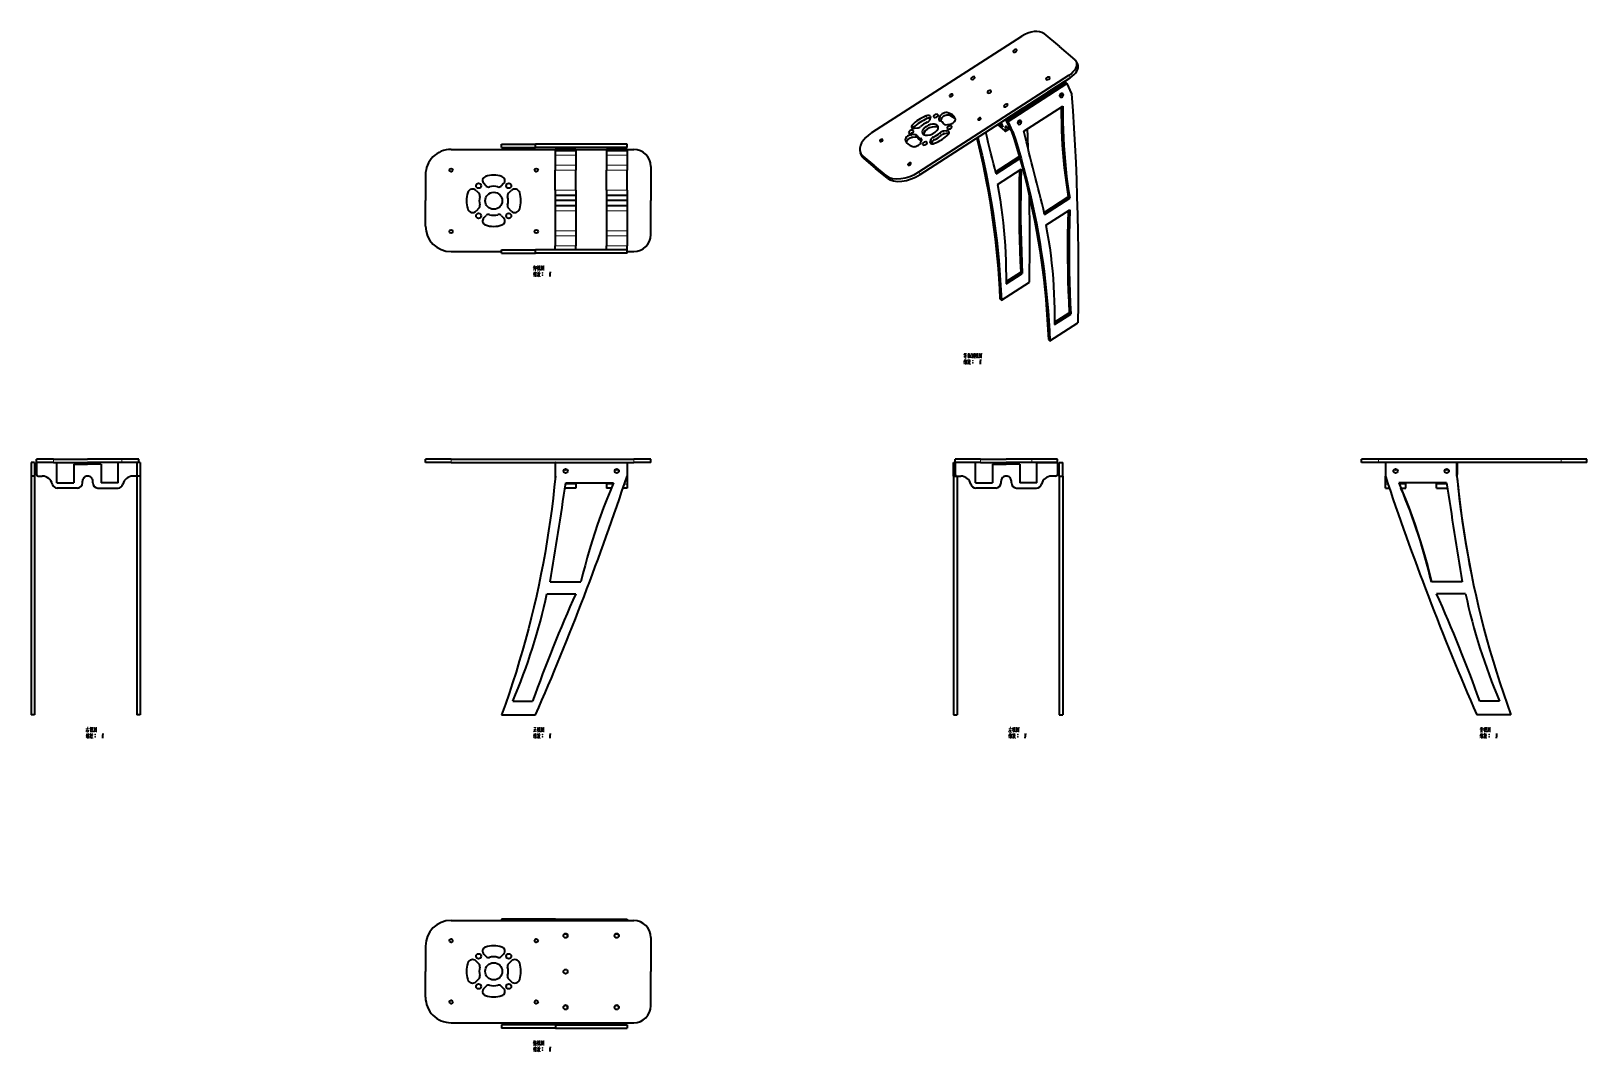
# Model space of a CAD drawing. Extents: x 132 to 1044, y 142 to 741.
import ezdxf

# ---------------------------------------------------------------- set-up
doc = ezdxf.new("R2010")
doc.units = 0

msp = doc.modelspace()

# ---------------------------------------------------------------- linework, layer by layer
at = {"color": 7, "lineweight": 35}
for p, q in [((625.06, 681), (712.98, 737.69)), ((652.61, 657.96), (740.52, 714.66)), ((653.29, 656.45), (741.21, 713.15)), ((704.04, 688.39), (738.5, 710.62)), ((704.96, 687.63), (739.42, 709.85)), ((714.06, 681.78), (737.03, 696.59)), ((378.17, 671.19), (485.32, 671.19)), ((407.78, 674.34), (427.78, 674.34)), ((407.78, 672.34), (427.78, 672.34)), ((481.38, 674.34), (427.78, 674.34)), ((481.38, 672.34), (427.78, 672.34)), ((495.32, 661.19), (495.32, 641.19)), ((495.32, 621.19), (495.32, 641.19)), ((407.78, 612.34), (427.78, 612.34)), ((481.38, 612.34), (427.78, 612.34)), ((378.17, 611.19), (407.78, 611.19)), ((407.78, 610.34), (427.78, 610.34)), ((481.38, 610.34), (427.78, 610.34)), ((144.98, 489.49), (164.98, 489.49)), ((144.98, 487.49), (164.98, 487.49)), ((184.98, 489.49), (164.98, 489.49)), ((184.98, 487.49), (164.98, 487.49)), ((378.17, 489.49), (485.32, 489.49)), ((378.17, 487.49), (439.38, 487.49)), ((439.38, 487.49), (481.38, 487.49)), ((1029.39, 489.49), (922.23, 489.49)), ((968.18, 487.49), (926.18, 487.49)), ((1029.39, 487.49), (968.18, 487.49)), ((131.83, 479.49), (131.83, 339.49)), ((133.83, 479.49), (133.83, 339.49)), ((193.83, 479.49), (193.83, 339.49)), ((195.83, 479.49), (195.83, 339.49)), ((445.49, 475.49), (473.49, 475.49)), ((672.93, 479.49), (672.93, 339.49)), ((674.93, 479.49), (674.93, 339.49)), ((734.93, 479.49), (734.93, 339.49)), ((736.93, 479.49), (736.93, 339.49)), ((962.07, 475.49), (934.07, 475.49)), ((407.78, 339.49), (427.78, 339.49)), ((999.78, 339.49), (979.78, 339.49)), ((439.38, 219.64), (407.78, 219.64)), ((439.38, 219.64), (481.38, 219.64)), ((378.17, 218.79), (485.32, 218.79)), ((495.32, 208.79), (495.32, 188.79)), ((495.32, 168.79), (495.32, 188.79)), ((378.17, 158.79), (485.32, 158.79)), ((439.38, 157.64), (407.78, 157.64)), ((439.38, 155.64), (407.78, 155.64)), ((439.38, 157.64), (481.38, 157.64)), ((439.38, 155.64), (481.38, 155.64))]:
    msp.add_line(p, q, dxfattribs=at)
at = {"color": 7, "lineweight": 35, "ltscale": 0.299205}
for p in [(725.78, 739.14), (744.14, 723.79)]:
    msp.add_line(p, (734.96, 731.47), dxfattribs=at)
at = {"color": 7, "lineweight": 35, "ltscale": 0.041498}
for p, q in [((745.73, 721.09), (745.05, 722.6)), ((618.95, 667.56), (618.27, 669.08))]:
    msp.add_line(p, q, dxfattribs=at)
at = {"color": 7, "lineweight": 13, "ltscale": 0.041498}
for p, q in [((741.21, 713.15), (740.52, 714.66)), ((649.46, 684.13), (648.77, 685.64)), ((657.43, 689.27), (656.75, 690.78)), ((650.84, 678.37), (650.15, 679.88)), ((660.31, 675.6), (659.63, 677.11)), ((665.68, 679.41), (665, 680.92)), ((667.54, 680.26), (666.86, 681.78)), ((669.35, 680.47), (668.66, 681.98)), ((620.32, 665.79), (619.64, 667.3)), ((653.29, 656.45), (652.61, 657.96)), ((634.1, 654.27), (633.41, 655.78))]:
    msp.add_line(p, q, dxfattribs=at)
at = {"color": 7, "lineweight": 35, "ltscale": 0.016624}
for p, q in [((725.72, 702.38), (725.45, 702.98)), ((728.11, 704.7), (728.38, 704.09)), ((713.28, 695.14), (713.56, 694.53))]:
    msp.add_line(p, q, dxfattribs=at)
at = {"color": 7, "lineweight": 35, "ltscale": 0.292879}
msp.add_line((737.95, 711.05), (728.11, 704.7), dxfattribs=at)
at = {"color": 7, "lineweight": 13, "ltscale": 0.017283}
for p, q in [((735.98, 702.94), (735.4, 702.56)), ((711.36, 687.07), (710.78, 686.69))]:
    msp.add_line(p, q, dxfattribs=at)
at = {"color": 7, "lineweight": 35, "ltscale": 0.016623}
msp.add_line((737.95, 711.05), (738.23, 710.44), dxfattribs=at)
at = {"color": 7, "lineweight": 35, "ltscale": 0.02992}
msp.add_line((738.5, 710.62), (739.42, 709.85), dxfattribs=at)
at = {"color": 7, "lineweight": 35, "ltscale": 0.16599}
for p, q in [((739.42, 709.85), (742.14, 703.79)), ((706.76, 682.34), (704.04, 688.39))]:
    msp.add_line(p, q, dxfattribs=at)
at = {"color": 7, "lineweight": 35, "ltscale": 0.292878}
msp.add_line((713.28, 695.14), (703.44, 688.79), dxfattribs=at)
at = {"color": 7, "lineweight": 35, "ltscale": 0.018954}
msp.add_line((715.61, 696.64), (715.65, 695.88), dxfattribs=at)
at = {"color": 7, "lineweight": 35, "ltscale": 0.017215}
for p, q in [((723.33, 701.62), (723.86, 701.17)), ((724.81, 701.79), (724.28, 702.23))]:
    msp.add_line(p, q, dxfattribs=at)
at = {"color": 7, "lineweight": 35, "ltscale": 0.034573}
msp.add_line((658.92, 688.42), (659.43, 689.7), dxfattribs=at)
at = {"color": 7, "lineweight": 35, "ltscale": 0.039912}
msp.add_line((664.94, 690.52), (664.35, 689.03), dxfattribs=at)
at = {"color": 7, "lineweight": 13, "ltscale": 0.027787}
msp.add_line((664.8, 688.02), (664.35, 689.03), dxfattribs=at)
at = {"color": 7, "lineweight": 13, "ltscale": 0.041497}
for p, q in [((665.62, 689.01), (664.94, 690.52)), ((648.76, 678.13), (648.07, 679.65)), ((661.71, 676.84), (661.03, 678.36))]:
    msp.add_line(p, q, dxfattribs=at)
at = {"color": 7, "lineweight": 35, "ltscale": 0.030032}
msp.add_line((665.62, 689.01), (665.18, 687.89), dxfattribs=at)
at = {"color": 7, "lineweight": 35, "ltscale": 0.005199}
msp.add_line((667.11, 686.07), (667.03, 686.26), dxfattribs=at)
at = {"color": 7, "lineweight": 13, "ltscale": 0.001337}
msp.add_line((667.09, 686.1), (667.07, 686.15), dxfattribs=at)
at = {"color": 7, "lineweight": 35, "ltscale": 0.052345}
for p, q in [((668.39, 685.65), (670.48, 685.89)), ((650.15, 679.88), (648.07, 679.65))]:
    msp.add_line(p, q, dxfattribs=at)
at = {"color": 7, "lineweight": 13, "ltscale": 0.041499}
msp.add_line((670.26, 691.17), (669.58, 692.69), dxfattribs=at)
at = {"color": 7, "lineweight": 35, "ltscale": 0.139977}
msp.add_line((698.66, 685.71), (702.95, 682.12), dxfattribs=at)
at = {"color": 7, "lineweight": 35, "ltscale": 0.078321}
msp.add_line((702.02, 684.31), (699.62, 686.32), dxfattribs=at)
at = {"color": 7, "lineweight": 35, "ltscale": 0.075631}
msp.add_line((702.02, 684.31), (700.78, 687.07), dxfattribs=at)
at = {"color": 7, "lineweight": 35, "ltscale": 0.145243}
msp.add_line((703.44, 688.79), (705.82, 683.49), dxfattribs=at)
at = {"color": 7, "lineweight": 35, "ltscale": 0.029919}
for p, q in [((704.04, 688.39), (704.96, 687.63)), ((712.3, 599.16), (713.22, 598.4)), ((700.08, 583.47), (701, 582.7)), ((740.76, 575.36), (741.68, 574.6)), ((728.54, 559.67), (729.46, 558.9))]:
    msp.add_line(p, q, dxfattribs=at)
at = {"color": 7, "lineweight": 35, "ltscale": 0.165992}
msp.add_line((707.68, 681.57), (704.96, 687.63), dxfattribs=at)
at = {"color": 7, "lineweight": 13, "ltscale": 0.01856}
msp.add_line((644.85, 675.86), (644.55, 676.54), dxfattribs=at)
at = {"color": 7, "lineweight": 35, "ltscale": 0.052347}
msp.add_line((650.84, 678.37), (648.76, 678.13), dxfattribs=at)
at = {"color": 7, "lineweight": 35, "ltscale": 0.045342}
msp.add_line((649.89, 683.55), (651.69, 683.75), dxfattribs=at)
at = {"color": 7, "lineweight": 35, "ltscale": 0.041497}
msp.add_line((652.21, 677.76), (651.52, 679.28), dxfattribs=at)
at = {"color": 7, "lineweight": 35, "ltscale": 0.039914}
msp.add_line((653.61, 675.01), (654.2, 676.5), dxfattribs=at)
at = {"color": 7, "lineweight": 13, "ltscale": 0.029334}
msp.add_line((654.18, 676.46), (653.7, 677.53), dxfattribs=at)
at = {"color": 7, "lineweight": 35, "ltscale": 0.034574}
msp.add_line((659.63, 677.11), (659.12, 675.83), dxfattribs=at)
at = {"color": 7, "lineweight": 13, "ltscale": 0.034726}
msp.add_line((659.69, 674.56), (659.12, 675.83), dxfattribs=at)
at = {"color": 7, "lineweight": 35, "ltscale": 0.029419}
msp.add_line((660.31, 675.6), (659.88, 674.51), dxfattribs=at)
at = {"color": 7, "lineweight": 35, "ltscale": 0.045343}
for p, q in [((668.66, 681.98), (666.86, 681.78)), ((669.35, 680.47), (667.54, 680.26))]:
    msp.add_line(p, q, dxfattribs=at)
at = {"color": 7, "lineweight": 13, "ltscale": 0.044225}
msp.add_line((704.99, 683.72), (703.5, 682.76), dxfattribs=at)
at = {"color": 7, "lineweight": 35, "ltscale": 0.061239}
msp.add_line((705.62, 683.19), (703.56, 681.87), dxfattribs=at)
at = {"color": 7, "lineweight": 35, "ltscale": 0.036088}
msp.add_line((705.71, 683.12), (704.6, 684.05), dxfattribs=at)
at = {"color": 7, "lineweight": 13, "ltscale": 0.009737}
msp.add_line((706.15, 683.7), (705.82, 683.49), dxfattribs=at)
at = {"color": 7, "lineweight": 35, "ltscale": 0.012564}
msp.add_line((706.33, 683.31), (705.91, 683.04), dxfattribs=at)
at = {"color": 7, "lineweight": 35, "ltscale": 0.029921}
for p, q in [((706.76, 682.34), (707.68, 681.57)), ((740.17, 643.34), (741.09, 642.57))]:
    msp.add_line(p, q, dxfattribs=at)
at = {"color": 7, "lineweight": 35, "ltscale": 0.05}
for p, q in [((407.78, 672.34), (407.78, 674.34)), ((427.78, 672.34), (427.78, 674.34)), ((481.38, 672.34), (481.38, 674.34)), ((407.78, 610.34), (407.78, 612.34)), ((427.78, 610.34), (427.78, 612.34)), ((481.38, 610.34), (481.38, 612.34)), ((133.83, 487.49), (131.83, 487.49)), ((134.98, 487.49), (134.98, 489.49)), ((194.98, 487.49), (194.98, 489.49)), ((363.17, 487.49), (363.17, 489.49)), ((495.32, 487.49), (495.32, 489.49)), ((673.78, 487.49), (673.78, 489.49)), ((733.78, 487.49), (733.78, 489.49)), ((734.93, 487.49), (736.93, 487.49)), ((912.23, 487.49), (912.23, 489.49)), ((1044.39, 487.49), (1044.39, 489.49)), ((133.83, 479.49), (131.83, 479.49)), ((195.83, 479.49), (193.83, 479.49)), ((672.93, 479.49), (674.93, 479.49)), ((734.93, 479.49), (736.93, 479.49)), ((133.83, 339.49), (131.83, 339.49)), ((195.83, 339.49), (193.83, 339.49)), ((672.93, 339.49), (674.93, 339.49)), ((734.93, 339.49), (736.93, 339.49)), ((407.78, 157.64), (407.78, 155.64)), ((439.38, 157.64), (439.38, 155.64)), ((481.38, 157.64), (481.38, 155.64))]:
    msp.add_line(p, q, dxfattribs=at)
at = {"color": 7, "lineweight": 35, "ltscale": 0.3}
for p, q in [((451.29, 671.19), (439.29, 671.19)), ((481.36, 671.19), (469.36, 671.19)), ((451.29, 644.21), (439.29, 644.21)), ((451.29, 641.19), (439.29, 641.19)), ((481.36, 644.21), (469.36, 644.21)), ((481.36, 641.19), (469.36, 641.19)), ((451.29, 638.16), (439.29, 638.16)), ((481.36, 638.16), (469.36, 638.16)), ((146.98, 475.49), (146.98, 487.49)), ((182.98, 475.49), (182.98, 487.49)), ((685.78, 487.49), (673.78, 487.49)), ((685.78, 475.49), (685.78, 487.49)), ((721.78, 475.49), (721.78, 487.49)), ((721.78, 487.49), (733.78, 487.49)), ((451.29, 218.79), (439.29, 218.79)), ((481.36, 218.79), (469.36, 218.79))]:
    msp.add_line(p, q, dxfattribs=at)
at = {"color": 7, "lineweight": 35, "ltscale": 0.025}
for p, q in [((439.29, 671.19), (439.29, 670.19)), ((451.29, 671.19), (451.29, 670.19)), ((469.36, 671.19), (469.36, 670.19)), ((481.36, 671.19), (481.36, 670.19)), ((161.96, 475.49), (161.96, 476.49)), ((168.01, 475.49), (168.01, 476.49)), ((439.29, 480.49), (439.29, 479.49)), ((700.76, 475.49), (700.76, 476.49)), ((706.8, 475.49), (706.8, 476.49)), ((968.27, 479.49), (968.27, 480.49))]:
    msp.add_line(p, q, dxfattribs=at)
at = {"color": 7, "lineweight": 13, "ltscale": 0.3}
for p, q in [((451.29, 670.19), (439.29, 670.19)), ((451.29, 667.77), (439.29, 667.77)), ((481.36, 670.19), (469.36, 670.19)), ((481.36, 667.77), (469.36, 667.77)), ((451.29, 661.92), (439.29, 661.92)), ((451.29, 659), (439.29, 659)), ((481.36, 661.92), (469.36, 661.92)), ((481.36, 659), (469.36, 659)), ((451.29, 647.19), (439.29, 647.19)), ((481.36, 647.19), (469.36, 647.19)), ((451.29, 635.19), (439.29, 635.19)), ((481.36, 635.19), (469.36, 635.19)), ((451.29, 623.37), (439.29, 623.37)), ((481.36, 623.37), (469.36, 623.37)), ((451.29, 620.45), (439.29, 620.45)), ((451.29, 614.6), (439.29, 614.6)), ((481.36, 620.45), (469.36, 620.45)), ((481.36, 614.6), (469.36, 614.6))]:
    msp.add_line(p, q, dxfattribs=at)
at = {"color": 7, "lineweight": 35, "ltscale": 0.060306}
for p, q in [((439.29, 670.19), (439.29, 667.77)), ((451.29, 670.19), (451.29, 667.77)), ((469.36, 670.19), (469.36, 667.77)), ((481.36, 670.19), (481.36, 667.77)), ((481.36, 612.19), (481.36, 614.6)), ((674.78, 479.49), (677.19, 479.49)), ((732.78, 479.49), (730.37, 479.49))]:
    msp.add_line(p, q, dxfattribs=at)
at = {"color": 7, "lineweight": 35, "ltscale": 0.146248}
for p, q in [((439.29, 667.77), (439.29, 661.92)), ((451.29, 667.77), (451.29, 661.92)), ((469.36, 667.77), (469.36, 661.92)), ((481.36, 667.77), (481.36, 661.92))]:
    msp.add_line(p, q, dxfattribs=at)
at = {"color": 7, "lineweight": 35, "ltscale": 0.224403}
for p in [(619.64, 667.3), (633.41, 655.78)]:
    msp.add_line(p, (626.53, 661.54), dxfattribs=at)
at = {"color": 7, "lineweight": 35, "ltscale": 0.413071}
msp.add_line((697.57, 658.02), (711.46, 666.98), dxfattribs=at)
at = {"color": 7, "lineweight": 35, "ltscale": 0.073125}
for p, q in [((439.29, 661.92), (439.29, 659)), ((451.29, 661.92), (451.29, 659)), ((469.36, 661.92), (469.36, 659)), ((481.36, 661.92), (481.36, 659)), ((439.29, 623.37), (439.29, 620.45)), ((451.29, 623.37), (451.29, 620.45)), ((469.36, 623.37), (469.36, 620.45)), ((481.36, 623.37), (481.36, 620.45))]:
    msp.add_line(p, q, dxfattribs=at)
at = {"color": 7, "lineweight": 35, "ltscale": 0.295317}
for p, q in [((439.29, 647.19), (439.29, 659)), ((451.29, 647.19), (451.29, 659)), ((469.36, 647.19), (469.36, 659)), ((481.36, 647.19), (481.36, 659)), ((439.29, 635.19), (439.29, 623.37)), ((451.29, 635.19), (451.29, 623.37)), ((469.36, 635.19), (469.36, 623.37)), ((481.36, 635.19), (481.36, 623.37)), ((697.78, 472.49), (685.97, 472.49)), ((709.78, 472.49), (721.59, 472.49))]:
    msp.add_line(p, q, dxfattribs=at)
at = {"color": 7, "lineweight": 35, "ltscale": 0.224401}
msp.add_line((620.32, 665.79), (627.21, 660.03), dxfattribs=at)
at = {"color": 7, "lineweight": 35, "ltscale": 0.224404}
msp.add_line((634.1, 654.27), (627.21, 660.03), dxfattribs=at)
at = {"color": 7, "lineweight": 35, "ltscale": 0.414109}
msp.add_line((697.86, 656.85), (711.78, 665.83), dxfattribs=at)
at = {"color": 7, "lineweight": 35, "ltscale": 0.41491}
for p, q in [((698.63, 650.51), (712.58, 659.5)), ((727.09, 626.71), (741.04, 635.7))]:
    msp.add_line(p, q, dxfattribs=at)
at = {"color": 7, "lineweight": 35, "ltscale": 0.375}
for p, q in [((363.17, 656.19), (363.17, 641.19)), ((363.17, 626.19), (363.17, 641.19)), ((378.17, 489.49), (363.17, 489.49)), ((378.17, 487.49), (363.17, 487.49)), ((688.78, 489.49), (673.78, 489.49)), ((688.78, 487.49), (673.78, 487.49)), ((688.78, 489.49), (703.78, 489.49)), ((688.78, 487.49), (703.78, 487.49)), ((718.78, 489.49), (703.78, 489.49)), ((718.78, 487.49), (703.78, 487.49)), ((733.78, 489.49), (718.78, 489.49)), ((733.78, 487.49), (718.78, 487.49)), ((1044.39, 489.49), (1029.39, 489.49)), ((1044.39, 487.49), (1029.39, 487.49)), ((363.17, 203.79), (363.17, 188.79)), ((363.17, 173.79), (363.17, 188.79))]:
    msp.add_line(p, q, dxfattribs=at)
at = {"color": 7, "lineweight": 35, "ltscale": 0.049798}
for p, q in [((398.76, 649.68), (397.35, 651.09)), ((397.35, 630.97), (398.76, 632.38))]:
    msp.add_line(p, q, dxfattribs=at)
at = {"color": 7, "lineweight": 35, "ltscale": 0.049797}
for p, q in [((408.98, 651.09), (407.58, 649.68)), ((407.58, 632.38), (408.98, 630.97)), ((397.35, 199.01), (398.76, 197.6)), ((398.76, 180.3), (397.35, 178.89))]:
    msp.add_line(p, q, dxfattribs=at)
at = {"color": 7, "lineweight": 35, "ltscale": 0.057486}
for p, q in [((392.89, 647.06), (394.52, 645.44)), ((394.52, 636.62), (392.89, 635)), ((394.52, 193.36), (392.89, 194.98)), ((392.89, 182.91), (394.52, 184.54))]:
    msp.add_line(p, q, dxfattribs=at)
at = {"color": 7, "lineweight": 35, "ltscale": 0.057487}
for p, q in [((411.82, 645.44), (413.44, 647.06)), ((413.44, 635), (411.82, 636.62)), ((413.44, 194.98), (411.82, 193.36)), ((411.82, 184.54), (413.44, 182.91))]:
    msp.add_line(p, q, dxfattribs=at)
at = {"color": 7, "lineweight": 35, "ltscale": 0.074442}
for p, q in [((439.29, 647.19), (439.29, 644.21)), ((451.29, 647.19), (451.29, 644.21)), ((469.36, 647.19), (469.36, 644.21)), ((481.36, 647.19), (481.36, 644.21))]:
    msp.add_line(p, q, dxfattribs=at)
at = {"color": 7, "lineweight": 35, "ltscale": 0.075563}
for p, q in [((439.29, 644.21), (439.29, 641.19)), ((439.29, 641.19), (439.29, 638.16)), ((451.29, 644.21), (451.29, 641.19)), ((451.29, 641.19), (451.29, 638.16)), ((469.36, 644.21), (469.36, 641.19)), ((469.36, 641.19), (469.36, 638.16)), ((481.36, 644.21), (481.36, 641.19)), ((481.36, 641.19), (481.36, 638.16))]:
    msp.add_line(p, q, dxfattribs=at)
at = {"color": 7, "lineweight": 35, "ltscale": 0.42067}
msp.add_line((726.03, 634.22), (740.17, 643.34), dxfattribs=at)
at = {"color": 7, "lineweight": 35, "ltscale": 0.439316}
msp.add_line((726.32, 633.05), (741.09, 642.57), dxfattribs=at)
at = {"color": 7, "lineweight": 35, "ltscale": 0.07444}
for p, q in [((439.29, 638.16), (439.29, 635.19)), ((451.29, 638.16), (451.29, 635.19)), ((469.36, 638.16), (469.36, 635.19)), ((481.36, 638.16), (481.36, 635.19))]:
    msp.add_line(p, q, dxfattribs=at)
at = {"color": 7, "lineweight": 35, "ltscale": 0.146249}
for p, q in [((439.29, 620.45), (439.29, 614.6)), ((451.29, 620.45), (451.29, 614.6)), ((469.36, 620.45), (469.36, 614.6)), ((481.36, 620.45), (481.36, 614.6))]:
    msp.add_line(p, q, dxfattribs=at)
at = {"color": 7, "lineweight": 35, "ltscale": 0.056537}
for p, q in [((439.29, 612.34), (439.29, 614.6)), ((451.29, 612.34), (451.29, 614.6)), ((469.36, 612.34), (469.36, 614.6))]:
    msp.add_line(p, q, dxfattribs=at)
at = {"color": 7, "lineweight": 35, "ltscale": 0.098621}
for p, q in [((481.38, 611.19), (485.32, 611.19)), ((481.38, 487.49), (485.32, 487.49)), ((926.18, 487.49), (922.23, 487.49))]:
    msp.add_line(p, q, dxfattribs=at)
at = {"color": 7, "lineweight": 35, "ltscale": 0.48813}
for p, q in [((701, 582.7), (717.41, 593.28)), ((729.46, 558.9), (745.87, 569.48))]:
    msp.add_line(p, q, dxfattribs=at)
at = {"color": 7, "lineweight": 35, "ltscale": 0.282702}
msp.add_line((703.72, 592.27), (713.22, 598.4), dxfattribs=at)
at = {"color": 7, "lineweight": 35, "ltscale": 0.255134}
for p, q in [((703.73, 593.63), (712.3, 599.16)), ((732.19, 569.83), (740.76, 575.36))]:
    msp.add_line(p, q, dxfattribs=at)
at = {"color": 7, "lineweight": 35, "ltscale": 0.2827}
msp.add_line((732.18, 568.47), (741.68, 574.6), dxfattribs=at)
at = {"color": 7, "lineweight": 35, "ltscale": 0.2}
for p, q in [((131.83, 487.49), (131.83, 479.49)), ((133.83, 487.49), (133.83, 479.49)), ((156.98, 486.49), (164.98, 486.49)), ((172.98, 486.49), (164.98, 486.49)), ((193.83, 487.49), (193.83, 479.49)), ((195.83, 487.49), (195.83, 479.49)), ((439.38, 479.49), (439.38, 487.49)), ((481.38, 487.49), (481.38, 479.49)), ((672.93, 479.49), (672.93, 487.49)), ((695.78, 486.49), (703.78, 486.49)), ((711.78, 486.49), (703.78, 486.49)), ((734.93, 479.49), (734.93, 487.49)), ((736.93, 479.49), (736.93, 487.49)), ((926.18, 487.49), (926.18, 479.49)), ((968.18, 479.49), (968.18, 487.49))]:
    msp.add_line(p, q, dxfattribs=at)
at = {"color": 7, "lineweight": 35, "ltscale": 0.25}
for p, q in [((144.98, 489.49), (134.98, 489.49)), ((144.98, 487.49), (134.98, 487.49)), ((194.98, 489.49), (184.98, 489.49)), ((194.98, 487.49), (184.98, 487.49)), ((495.32, 489.49), (485.32, 489.49)), ((495.32, 487.49), (485.32, 487.49)), ((922.23, 489.49), (912.23, 489.49)), ((922.23, 487.49), (912.23, 487.49)), ((146.98, 475.49), (156.98, 475.49)), ((182.98, 475.49), (172.98, 475.49)), ((685.78, 475.49), (695.78, 475.49)), ((721.78, 475.49), (711.78, 475.49))]:
    msp.add_line(p, q, dxfattribs=at)
at = {"color": 7, "lineweight": 35, "ltscale": 0.175}
for p, q in [((134.98, 487.49), (134.98, 480.49)), ((439.29, 487.49), (439.29, 480.49)), ((673.78, 487.49), (673.78, 480.49)), ((733.78, 487.49), (733.78, 480.49)), ((968.27, 487.49), (968.27, 480.49))]:
    msp.add_line(p, q, dxfattribs=at)
at = {"color": 7, "lineweight": 13, "ltscale": 0.05}
for p, q in [((144.98, 487.49), (144.98, 489.49)), ((184.98, 487.49), (184.98, 489.49)), ((378.17, 487.49), (378.17, 489.49)), ((485.32, 487.49), (485.32, 489.49)), ((688.78, 487.49), (688.78, 489.49)), ((718.78, 487.49), (718.78, 489.49)), ((922.23, 487.49), (922.23, 489.49)), ((1029.39, 487.49), (1029.39, 489.49))]:
    msp.add_line(p, q, dxfattribs=at)
at = {"color": 7, "lineweight": 35, "ltscale": 0.275}
for p, q in [((156.98, 486.49), (156.98, 475.49)), ((172.98, 486.49), (172.98, 475.49)), ((695.78, 486.49), (695.78, 475.49)), ((711.78, 486.49), (711.78, 475.49))]:
    msp.add_line(p, q, dxfattribs=at)
at = {"color": 7, "lineweight": 35, "ltscale": 0.021232}
for p, q in [((195.83, 487.49), (194.98, 487.49)), ((439.38, 219.64), (439.38, 218.79)), ((481.38, 219.64), (481.38, 218.79))]:
    msp.add_line(p, q, dxfattribs=at)
at = {"color": 7, "lineweight": 35, "ltscale": 0.002195}
for p, q in [((439.38, 487.49), (439.29, 487.49)), ((439.38, 479.49), (439.29, 479.49))]:
    msp.add_line(p, q, dxfattribs=at)
at = {"color": 7, "lineweight": 35, "ltscale": 0.021231}
msp.add_line((672.93, 487.49), (673.78, 487.49), dxfattribs=at)
at = {"color": 7, "lineweight": 35, "ltscale": 0.002194}
for p, q in [((968.18, 487.49), (968.27, 487.49)), ((968.18, 479.49), (968.27, 479.49))]:
    msp.add_line(p, q, dxfattribs=at)
at = {"color": 7, "lineweight": 35, "ltscale": 0.060305}
msp.add_line((135.98, 479.49), (138.4, 479.49), dxfattribs=at)
at = {"color": 7, "lineweight": 35, "ltscale": 0.056538}
msp.add_line((193.83, 479.49), (191.57, 479.49), dxfattribs=at)
at = {"color": 7, "lineweight": 13, "ltscale": 0.002195}
msp.add_line((439.38, 480.49), (439.29, 480.49), dxfattribs=at)
at = {"color": 7, "lineweight": 35, "ltscale": 0.023141}
msp.add_line((439.29, 479.49), (439.29, 478.56), dxfattribs=at)
at = {"color": 7, "lineweight": 13, "ltscale": 0.147729}
for p, q in [((451.29, 474.82), (445.38, 474.82)), ((956.27, 474.82), (962.18, 474.82))]:
    msp.add_line(p, q, dxfattribs=at)
at = {"color": 7, "lineweight": 35, "ltscale": 0.016663}
for p, q in [((451.29, 475.49), (451.29, 474.82)), ((469.36, 475.49), (469.36, 474.82)), ((938.2, 474.82), (938.2, 475.49)), ((956.27, 474.82), (956.27, 475.49))]:
    msp.add_line(p, q, dxfattribs=at)
at = {"color": 7, "lineweight": 35, "ltscale": 0.058331}
for p, q in [((451.29, 474.82), (451.29, 472.49)), ((469.36, 474.82), (469.36, 472.49)), ((481.36, 474.82), (481.36, 472.49)), ((926.2, 472.49), (926.2, 474.82)), ((938.2, 472.49), (938.2, 474.82)), ((956.27, 472.49), (956.27, 474.82))]:
    msp.add_line(p, q, dxfattribs=at)
at = {"color": 7, "lineweight": 13, "ltscale": 0.096013}
for p, q in [((473.2, 474.82), (469.36, 474.82)), ((934.36, 474.82), (938.2, 474.82))]:
    msp.add_line(p, q, dxfattribs=at)
at = {"color": 7, "lineweight": 13, "ltscale": 0.038433}
msp.add_line((481.36, 474.82), (479.82, 474.82), dxfattribs=at)
at = {"color": 7, "lineweight": 35, "ltscale": 0.115238}
msp.add_line((481.36, 479.43), (481.36, 474.82), dxfattribs=at)
at = {"color": 7, "lineweight": 35, "ltscale": 0.115059}
msp.add_line((926.2, 474.82), (926.2, 479.42), dxfattribs=at)
at = {"color": 7, "lineweight": 13, "ltscale": 0.038432}
msp.add_line((926.2, 474.82), (927.74, 474.82), dxfattribs=at)
at = {"color": 7, "lineweight": 13, "ltscale": 0.002194}
msp.add_line((968.18, 480.49), (968.27, 480.49), dxfattribs=at)
at = {"color": 7, "lineweight": 35, "ltscale": 0.02281}
msp.add_line((968.27, 478.58), (968.27, 479.49), dxfattribs=at)
at = {"color": 7, "lineweight": 35, "ltscale": 0.295318}
for p, q in [((158.98, 472.49), (147.17, 472.49)), ((170.98, 472.49), (182.8, 472.49))]:
    msp.add_line(p, q, dxfattribs=at)
at = {"color": 7, "lineweight": 35, "ltscale": 0.15676}
for p, q in [((451.29, 472.49), (445.02, 472.49)), ((956.27, 472.49), (962.54, 472.49))]:
    msp.add_line(p, q, dxfattribs=at)
at = {"color": 7, "lineweight": 35, "ltscale": 0.071286}
for p, q in [((472.21, 472.49), (469.36, 472.49)), ((935.35, 472.49), (938.2, 472.49))]:
    msp.add_line(p, q, dxfattribs=at)
at = {"color": 7, "lineweight": 35, "ltscale": 0.058052}
for p, q in [((481.36, 472.49), (479.04, 472.49)), ((926.2, 472.49), (928.52, 472.49))]:
    msp.add_line(p, q, dxfattribs=at)
at = {"color": 7, "lineweight": 35, "ltscale": 0.45}
for p, q in [((436.35, 417.49), (454.35, 417.49)), ((971.21, 417.49), (953.21, 417.49))]:
    msp.add_line(p, q, dxfattribs=at)
at = {"color": 7, "lineweight": 35, "ltscale": 0.425}
for p, q in [((434.38, 410.49), (451.38, 410.49)), ((973.18, 410.49), (956.18, 410.49))]:
    msp.add_line(p, q, dxfattribs=at)
at = {"color": 7, "lineweight": 35, "ltscale": 0.289577}
msp.add_line((414.41, 347.49), (426, 347.49), dxfattribs=at)
at = {"color": 7, "lineweight": 35, "ltscale": 0.289578}
msp.add_line((993.14, 347.49), (981.56, 347.49), dxfattribs=at)
at = {"color": 7, "lineweight": 35, "ltscale": 0.021233}
msp.add_line((407.78, 219.64), (407.78, 218.79), dxfattribs=at)
at = {"color": 7, "lineweight": 35, "ltscale": 0.049796}
for p, q in [((407.58, 197.6), (408.98, 199.01)), ((408.98, 178.89), (407.58, 180.3))]:
    msp.add_line(p, q, dxfattribs=at)
at = {"color": 7, "lineweight": 35}
for points in [[(742.14, 703.79), (742.84, 693.76), (743.47, 683.71), (744.03, 673.65), (744.53, 663.56), (744.95, 653.46), (745.31, 643.34), (745.61, 632.85), (745.84, 622.33), (745.99, 611.8), (746.07, 601.25), (746.07, 590.68), (746.01, 580.09), (745.87, 569.48)], [(736.1, 695.99), (736.09, 691.47), (736.15, 686.97), (736.27, 682.49), (736.45, 678.02), (736.7, 673.58), (737.01, 669.16), (737.39, 664.76), (737.83, 660.38), (738.32, 656.09), (738.88, 651.82), (739.49, 647.57), (740.17, 643.34)], [(737.03, 696.59), (737, 691.89), (737.05, 687.22), (737.16, 682.56), (737.34, 677.93), (737.59, 673.32), (737.9, 668.73), (738.29, 664.16), (738.74, 659.61), (739.24, 655.32), (739.79, 651.05), (740.41, 646.8), (741.09, 642.57)], [(686.47, 677.85), (687.7, 672.83), (688.88, 667.79), (690.01, 662.72), (691.07, 657.64), (692.08, 652.53), (693.12, 646.92), (694.09, 641.29), (694.99, 635.63), (695.83, 629.95), (696.59, 624.23), (697.29, 618.49), (697.93, 612.72), (698.49, 606.93), (698.99, 601.1), (699.42, 595.25), (699.78, 589.38), (700.08, 583.47)], [(687.09, 678.25), (688.4, 673), (689.64, 667.73), (690.82, 662.43), (691.94, 657.11), (693, 651.76), (694.04, 646.16), (695.01, 640.52), (695.91, 634.87), (696.74, 629.18), (697.51, 623.47), (698.21, 617.72), (698.85, 611.96), (699.41, 606.16), (699.91, 600.34), (700.34, 594.49), (700.7, 588.61), (701, 582.7)], [(706.76, 682.34), (708.44, 677.1), (710.04, 671.83), (711.58, 666.53), (713.06, 661.21), (714.47, 655.86), (715.81, 650.49), (717.09, 645.09), (718.31, 639.66), (719.46, 634.21), (720.54, 628.73), (721.58, 623.12), (722.55, 617.49), (723.45, 611.83), (724.29, 606.15), (725.06, 600.43), (725.76, 594.69), (726.39, 588.92), (726.95, 583.13), (727.45, 577.3), (727.88, 571.45), (728.25, 565.58), (728.54, 559.67)], [(707.68, 681.57), (709.35, 676.33), (710.96, 671.06), (712.5, 665.77), (713.98, 660.45), (715.39, 655.1), (716.73, 649.72), (718.01, 644.32), (719.23, 638.89), (720.38, 633.44), (721.46, 627.96), (722.5, 622.36), (723.47, 616.73), (724.37, 611.07), (725.21, 605.38), (725.97, 599.67), (726.67, 593.92), (727.31, 588.16), (727.87, 582.36), (728.37, 576.54), (728.8, 570.69), (729.16, 564.81), (729.46, 558.9)], [(711.62, 658.89), (711.45, 651.83), (711.34, 644.79), (711.31, 637.77), (711.33, 630.77), (711.42, 624.42), (711.56, 618.09), (711.75, 611.77), (712, 605.46), (712.3, 599.16)], [(712.58, 659.5), (712.39, 652.1), (712.27, 644.72), (712.22, 637.35), (712.25, 630), (712.34, 623.65), (712.47, 617.32), (712.67, 611), (712.92, 604.69), (713.22, 598.4)], [(698.63, 650.51), (699.43, 646.09), (700.16, 641.64), (700.83, 637.18), (701.42, 632.69), (701.95, 628.18), (702.41, 623.65), (702.79, 619.23), (703.1, 614.78), (703.35, 610.32), (703.54, 605.84), (703.66, 601.34), (703.72, 596.81), (703.72, 592.27)], [(740.08, 635.09), (739.91, 628.03), (739.8, 620.99), (739.77, 613.97), (739.8, 606.97), (739.88, 600.62), (740.02, 594.29), (740.21, 587.97), (740.46, 581.66), (740.76, 575.36)], [(741.04, 635.7), (740.85, 628.3), (740.73, 620.92), (740.69, 613.55), (740.71, 606.2), (740.8, 599.85), (740.94, 593.52), (741.13, 587.2), (741.38, 580.89), (741.68, 574.6)], [(727.09, 626.71), (727.89, 622.29), (728.62, 617.84), (729.29, 613.38), (729.88, 608.89), (730.41, 604.38), (730.87, 599.85), (731.25, 595.43), (731.56, 590.98), (731.82, 586.52), (732, 582.04), (732.13, 577.54), (732.18, 573.01), (732.18, 568.47)], [(439.38, 479.49), (438.73, 473.02), (438, 466.56), (437.21, 460.12), (436.34, 453.7), (435.4, 447.29), (434.38, 440.9), (433.29, 434.52), (432.13, 428.16), (430.9, 421.82), (429.59, 415.49), (428.19, 409.06), (426.71, 402.66), (425.16, 396.27), (423.53, 389.89), (421.82, 383.53), (420.04, 377.19), (418.19, 370.87), (416.25, 364.56), (414.25, 358.27), (412.17, 351.99), (410.01, 345.73), (407.78, 339.49)], [(473.49, 475.49), (471.46, 470.69), (469.52, 465.88), (467.64, 461.04), (465.84, 456.17), (464.11, 451.29), (462.46, 446.38), (460.88, 441.44), (459.38, 436.49), (458.02, 431.77), (456.73, 427.03), (455.51, 422.27), (454.35, 417.49)], [(934.07, 475.49), (936.1, 470.69), (938.04, 465.88), (939.92, 461.04), (941.72, 456.17), (943.44, 451.29), (945.1, 446.38), (946.67, 441.44), (948.18, 436.49), (949.54, 431.77), (950.83, 427.03), (952.05, 422.27), (953.21, 417.49)], [(968.18, 479.49), (968.83, 473.02), (969.55, 466.56), (970.35, 460.12), (971.22, 453.7), (972.16, 447.29), (973.18, 440.9), (974.27, 434.52), (975.43, 428.16), (976.66, 421.82), (977.97, 415.49), (979.37, 409.06), (980.85, 402.66), (982.4, 396.27), (984.03, 389.89), (985.74, 383.53), (987.52, 377.19), (989.37, 370.87), (991.3, 364.56), (993.31, 358.27), (995.39, 351.99), (997.55, 345.73), (999.78, 339.49)], [(968.27, 478.57), (968.92, 472.19), (969.64, 465.83), (970.43, 459.48), (971.3, 453.15), (972.23, 446.84), (973.24, 440.54), (974.31, 434.25), (975.46, 427.98), (976.68, 421.73), (977.97, 415.49), (979.37, 409.06), (980.85, 402.66), (982.4, 396.27), (984.03, 389.89), (985.74, 383.53), (987.52, 377.19), (989.37, 370.87), (991.3, 364.56), (993.31, 358.27), (995.39, 351.99), (997.55, 345.73), (999.78, 339.49)]]:
    msp.add_lwpolyline(points, dxfattribs=at)
at = {"color": 7, "lineweight": 13}
for points in [[(426.88, 603.09), (426.28, 601.8)], [(426.67, 600.05), (426.67, 601.27), (426.67, 602.53)], [(427.09, 602.39), (427.51, 602.92)], [(427.09, 602.53), (427.09, 600.96)], [(427.65, 602.57), (427.65, 601.27), (427.65, 599.94)], [(427.65, 602.36), (428.17, 602.43)], [(428.14, 600.96), (428.24, 602.67)], [(429.22, 602.39), (429.05, 601.9), (428.56, 601.17)], [(428.87, 603.06), (429.15, 602.64)], [(429.64, 603.02), (429.64, 601.34)], [(430.31, 602.85), (429.64, 602.78)], [(429.96, 602.43), (429.85, 601.38)], [(430.24, 601.27), (430.31, 602.95)], [(431.08, 603.06), (431.08, 601.59), (431.08, 600.08)], [(431.08, 603.02), (431.08, 601.62), (431.08, 600.22)], [(432.55, 602.88), (431.08, 602.74)], [(431.85, 602.6), (431.29, 601.8)], [(431.64, 602.25), (432.09, 602.32)], [(431.85, 601.83), (432.2, 602.46)], [(432.51, 600.26), (432.51, 601.62), (432.55, 603.02)], [(426.39, 596.86), (427.09, 597.25)], [(426.84, 598.3), (426.42, 598.16)], [(426.91, 599.31), (426.46, 598.23)], [(426.49, 597.53), (427.02, 597.7)], [(426.98, 598.54), (426.53, 597.53)], [(427.3, 598.02), (426.98, 597.53)], [(427.09, 600.96), (427.61, 601.48)], [(427.23, 599), (427.12, 598.44)], [(427.23, 598.86), (428.28, 599)], [(427.47, 598.58), (427.3, 598.02)], [(427.33, 598.09), (427.33, 596.37)], [(427.54, 598.3), (428.24, 598.4)], [(427.61, 599.49), (427.79, 599.1)], [(427.61, 597.88), (427.65, 596.48)], [(427.61, 597.77), (428.14, 597.84)], [(427.65, 597.21), (428.03, 597.28)], [(428.1, 596.72), (427.68, 596.65)], [(427.86, 598.33), (427.79, 597.77)], [(428.14, 600.96), (427.86, 601.31)], [(428.17, 597.95), (428.1, 596.55)], [(428.31, 599.1), (428.17, 598.65)], [(429.08, 598.72), (428.98, 597.81), (428.87, 597.39), (428.56, 596.51)], [(428.59, 602.18), (429.15, 602.25)], [(428.59, 598.65), (429.64, 598.79)], [(429.4, 598.23), (429.29, 597.39), (429.15, 596.55), (428.94, 596.83)], [(429.01, 598.05), (429.4, 598.12)], [(429.05, 601.9), (429.05, 600.12)], [(429.05, 601.73), (429.36, 601.41)], [(429.08, 599.56), (429.19, 599)], [(429.15, 600.12), (429.43, 600.4)], [(429.78, 596.97), (429.4, 596.44)], [(429.43, 600.4), (429.68, 600.75)], [(429.78, 598.23), (429.61, 597.67)], [(429.85, 601.38), (429.68, 600.75)], [(429.71, 597.98), (430.27, 596.55)], [(429.92, 598.86), (429.78, 598.23)], [(430.06, 597.6), (429.78, 596.97)], [(429.85, 598.47), (430.55, 598.61)], [(429.99, 599.59), (429.92, 598.86)], [(429.99, 600.4), (429.99, 601.48)], [(430.13, 600.29), (429.99, 600.4)], [(430.27, 598.54), (430.06, 597.6)], [(430.55, 600.29), (430.13, 600.29)], [(430.27, 596.55), (430.59, 596.55)], [(430.55, 600.92), (430.55, 600.29)], [(431.08, 600.33), (432.44, 600.43)], [(431.15, 601.13), (431.64, 601.55)], [(431.6, 602.04), (432.3, 601.31)], [(431.6, 600.96), (431.95, 600.57)], [(431.6, 598.68), (431.99, 598.68)], [(431.6, 597.42), (431.99, 597.42)], [(431.64, 601.55), (431.85, 601.83)], [(431.64, 598.79), (431.95, 598.79)], [(431.64, 598.54), (431.95, 598.54)], [(431.64, 597.53), (431.95, 597.53)], [(431.64, 597.28), (431.95, 597.28)], [(431.71, 601.34), (431.95, 601.06)], [(432.3, 601.31), (432.48, 601.34)], [(432.51, 600.15), (432.51, 600.26), (432.44, 600.43)], [(436.05, 599.42), (435.94, 598.02), (435.84, 596.62)], [(436.05, 598.68), (436.43, 598.68)], [(436.05, 597.42), (436.43, 597.42)], [(436.08, 598.79), (436.4, 598.79)], [(436.08, 598.54), (436.4, 598.54)], [(436.08, 597.53), (436.4, 597.53)], [(436.08, 597.28), (436.4, 597.28)], [(436.64, 599.42), (436.54, 598.02), (436.43, 596.62)], [(679.37, 551.69), (678.84, 550.61)], [(680.63, 550.15), (678.84, 549.91)], [(679.3, 547.88), (678.84, 546.79)], [(679.02, 549.42), (680.38, 549.59)], [(679.16, 551.24), (679.75, 551.34)], [(679.26, 550.4), (680.28, 550.54)], [(679.51, 550.75), (679.3, 551.24)], [(679.4, 549.42), (679.54, 548.93)], [(679.61, 547.56), (679.51, 547)], [(679.61, 547.42), (680.66, 547.56)], [(680.03, 551.69), (679.68, 550.71)], [(680.03, 548.61), (680.03, 548.58), (679.72, 548.86)], [(679.75, 550.05), (679.75, 550.75)], [(679.89, 551.24), (680.56, 551.34)], [(680, 548.05), (680.17, 547.67)], [(680.03, 551.24), (680.24, 550.78)], [(680.03, 549.98), (680.03, 548.58)], [(680.7, 547.67), (680.56, 547.21)], [(681.92, 549.56), (680.98, 549.24)], [(681.05, 550.96), (681.99, 551.06)], [(681.19, 549.94), (681.89, 550.05)], [(681.68, 551.69), (681.26, 549.98)], [(681.47, 548.12), (681.57, 547.56)], [(681.61, 550.61), (681.61, 548.61)], [(682.06, 548.79), (682.06, 550.57)], [(682.06, 550.36), (682.87, 550.47)], [(682.06, 548.93), (682.83, 549)], [(682.2, 549.7), (682.73, 549.77)], [(682.38, 548.16), (682.31, 547.42)], [(682.52, 551.62), (682.48, 550.29), (682.45, 548.96)], [(682.9, 550.54), (682.83, 548.79)], [(683.29, 550.75), (683.57, 550.36)], [(683.5, 548.93), (683.29, 549.35)], [(683.46, 551.59), (683.71, 551.1)], [(683.78, 550.5), (683.5, 548.93)], [(683.6, 548.61), (684.02, 549.1)], [(683.99, 549.49), (683.99, 551.45)], [(683.99, 551.2), (684.55, 551.27)], [(684.02, 549.1), (684.2, 549.73)], [(684.27, 550.85), (684.2, 549.73)], [(684.62, 548.86), (684.27, 549.38)], [(684.55, 551.41), (684.55, 549.52)], [(685.11, 548.61), (684.79, 549.07)], [(684.83, 549.59), (684.83, 551.1)], [(685.11, 551.69), (685.11, 550.15), (685.11, 548.61)], [(686.09, 550.96), (685.91, 550.47), (685.42, 549.73)], [(685.46, 550.75), (686.02, 550.82)], [(685.74, 551.62), (686.02, 551.2)], [(685.91, 550.47), (685.91, 548.68)], [(685.91, 550.29), (686.23, 549.98)], [(686.02, 548.68), (686.3, 548.96)], [(686.3, 548.96), (686.54, 549.31)], [(686.51, 551.59), (686.51, 549.91)], [(687.17, 551.41), (686.51, 551.34)], [(686.72, 549.94), (686.54, 549.31)], [(686.82, 550.99), (686.72, 549.94)], [(686.86, 548.96), (686.86, 550.05)], [(687, 548.86), (686.86, 548.96)], [(687.42, 548.86), (687, 548.86)], [(687.1, 549.84), (687.17, 551.52)], [(687.42, 549.49), (687.42, 548.86)], [(687.94, 551.62), (687.94, 550.15), (687.94, 548.65)], [(687.94, 551.59), (687.94, 550.19), (687.94, 548.79)], [(689.41, 551.45), (687.94, 551.31)], [(687.94, 548.89), (689.31, 549)], [(688.01, 549.7), (688.5, 550.12)], [(688.71, 551.17), (688.15, 550.36)], [(688.43, 547.98), (688.33, 546.58), (688.22, 545.18)], [(688.47, 550.61), (689.17, 549.87)], [(688.47, 549.52), (688.82, 549.14)], [(688.5, 550.82), (688.96, 550.89)], [(688.5, 550.12), (688.71, 550.4)], [(688.57, 549.91), (688.82, 549.63)], [(688.71, 550.4), (689.06, 551.03)], [(689.03, 547.98), (688.92, 546.58), (688.82, 545.18)], [(689.17, 549.87), (689.34, 549.91)], [(689.38, 548.72), (689.38, 548.82), (689.31, 549)], [(689.38, 548.82), (689.38, 550.19), (689.41, 551.59)], [(678.77, 545.43), (679.47, 545.81)], [(679.23, 546.86), (678.81, 546.72)], [(678.88, 546.09), (679.4, 546.27)], [(679.37, 547.11), (678.91, 546.09)], [(679.68, 546.58), (679.37, 546.09)], [(679.86, 547.14), (679.68, 546.58)], [(679.72, 546.65), (679.72, 544.94)], [(679.93, 546.86), (680.63, 546.97)], [(680, 546.44), (680.03, 545.04)], [(680, 546.34), (680.52, 546.41)], [(680.03, 545.78), (680.42, 545.85)], [(680.49, 545.29), (680.07, 545.22)], [(680.24, 546.9), (680.17, 546.34)], [(680.56, 546.51), (680.49, 545.11)], [(681.47, 547.28), (681.36, 546.37), (681.26, 545.95), (680.94, 545.08)], [(680.98, 547.21), (682.03, 547.35)], [(681.78, 546.79), (681.68, 545.95), (681.54, 545.11), (681.33, 545.39)], [(681.4, 546.62), (681.78, 546.69)], [(682.17, 545.53), (681.78, 545.01)], [(682.17, 546.79), (681.99, 546.23)], [(682.1, 546.55), (682.66, 545.11)], [(682.31, 547.42), (682.17, 546.79)], [(682.45, 546.16), (682.17, 545.53)], [(682.24, 547.04), (682.94, 547.18)], [(682.66, 547.11), (682.45, 546.16)], [(682.66, 545.11), (682.97, 545.11)], [(683.99, 547.25), (684.37, 547.25)], [(683.99, 545.99), (684.37, 545.99)], [(684.02, 547.35), (684.34, 547.35)], [(684.02, 547.11), (684.34, 547.11)], [(684.02, 546.09), (684.34, 546.09)], [(684.02, 545.85), (684.34, 545.85)], [(688.43, 547.25), (688.82, 547.25)], [(688.43, 545.99), (688.82, 545.99)], [(688.47, 547.35), (688.78, 547.35)], [(688.47, 547.11), (688.78, 547.11)], [(688.47, 546.09), (688.78, 546.09)], [(688.47, 545.85), (688.78, 545.85)], [(163.97, 329.72), (164.57, 330.67)], [(164.01, 331.26), (165.97, 331.47)], [(164.57, 330.67), (164.88, 331.33)], [(164.64, 330.74), (164.64, 329.16)], [(164.64, 330.42), (165.55, 330.53)], [(165.55, 329.55), (164.64, 329.44)], [(165.16, 332.31), (164.88, 331.33)], [(165.27, 328.64), (165.44, 328.25)], [(165.58, 330.63), (165.48, 329.55)], [(166.88, 331.54), (166.7, 331.05), (166.21, 330.32)], [(166.25, 331.33), (166.81, 331.4)], [(166.53, 332.21), (166.81, 331.79)], [(166.7, 331.05), (166.7, 329.27)], [(166.7, 330.88), (167.02, 330.56)], [(166.74, 328.71), (166.84, 328.15)], [(166.81, 329.27), (167.09, 329.55)], [(167.09, 329.55), (167.33, 329.9)], [(167.3, 332.17), (167.3, 330.49)], [(167.96, 332), (167.3, 331.93)], [(167.51, 330.53), (167.33, 329.9)], [(167.61, 331.58), (167.51, 330.53)], [(167.65, 328.74), (167.58, 328.01)], [(167.65, 329.55), (167.65, 330.63)], [(167.79, 329.44), (167.65, 329.55)], [(168.21, 329.44), (167.79, 329.44)], [(167.89, 330.42), (167.96, 332.1)], [(168.21, 330.07), (168.21, 329.44)], [(168.73, 332.21), (168.73, 330.74), (168.73, 329.23)], [(168.73, 332.17), (168.73, 330.77), (168.73, 329.37)], [(170.2, 332.03), (168.73, 331.89)], [(168.73, 329.48), (170.1, 329.58)], [(168.8, 330.28), (169.29, 330.7)], [(169.5, 331.75), (168.94, 330.95)], [(169.26, 331.19), (169.96, 330.46)], [(169.26, 330.11), (169.61, 329.72)], [(169.29, 331.4), (169.75, 331.47)], [(169.29, 330.7), (169.5, 330.98)], [(169.36, 330.49), (169.61, 330.21)], [(169.5, 330.98), (169.85, 331.61)], [(169.96, 330.46), (170.13, 330.49)], [(170.17, 329.3), (170.17, 329.41), (170.1, 329.58)], [(170.17, 329.41), (170.17, 330.77), (170.2, 332.17)], [(173.7, 328.57), (173.6, 327.17), (173.49, 325.77)], [(174.3, 328.57), (174.19, 327.17), (174.09, 325.77)], [(426.35, 329.51), (428.31, 329.62)], [(426.63, 331.93), (428.14, 332)], [(426.91, 331.12), (426.91, 329.55)], [(427.4, 331.93), (427.4, 330.77), (427.4, 329.58)], [(427.4, 330.81), (428.03, 330.88)], [(427.61, 328.64), (427.79, 328.25)], [(429.22, 331.54), (429.05, 331.05), (428.56, 330.32)], [(428.59, 331.33), (429.15, 331.4)], [(428.87, 332.21), (429.15, 331.79)], [(429.05, 331.05), (429.05, 329.27)], [(429.05, 330.88), (429.36, 330.56)], [(429.08, 328.71), (429.19, 328.15)], [(429.15, 329.27), (429.43, 329.55)], [(429.43, 329.55), (429.68, 329.9)], [(429.64, 332.17), (429.64, 330.49)], [(430.31, 332), (429.64, 331.93)], [(429.85, 330.53), (429.68, 329.9)], [(429.96, 331.58), (429.85, 330.53)], [(429.99, 328.74), (429.92, 328.01)], [(429.99, 329.55), (429.99, 330.63)], [(430.13, 329.44), (429.99, 329.55)], [(430.55, 329.44), (430.13, 329.44)], [(430.24, 330.42), (430.31, 332.1)], [(430.55, 330.07), (430.55, 329.44)], [(431.08, 332.21), (431.08, 330.74), (431.08, 329.23)], [(431.08, 332.17), (431.08, 330.77), (431.08, 329.37)], [(432.55, 332.03), (431.08, 331.89)], [(431.08, 329.48), (432.44, 329.58)], [(431.15, 330.28), (431.64, 330.7)], [(431.85, 331.75), (431.29, 330.95)], [(431.6, 331.19), (432.3, 330.46)], [(431.6, 330.11), (431.95, 329.72)], [(431.64, 331.4), (432.09, 331.47)], [(431.64, 330.7), (431.85, 330.98)], [(431.71, 330.49), (431.95, 330.21)], [(431.85, 330.98), (432.2, 331.61)], [(432.3, 330.46), (432.48, 330.49)], [(432.51, 329.3), (432.51, 329.41), (432.44, 329.58)], [(432.51, 329.41), (432.51, 330.77), (432.55, 332.17)], [(436.05, 328.57), (435.94, 327.17), (435.84, 325.77)], [(436.64, 328.57), (436.54, 327.17), (436.43, 325.77)], [(705.63, 330.32), (705.07, 329.44)], [(705.28, 331.3), (707.1, 331.44)], [(705.39, 329.2), (707.1, 329.3)], [(706.09, 331.37), (705.63, 330.32)], [(705.77, 330.39), (706.86, 330.49)], [(706.3, 332.31), (706.09, 331.37)], [(706.3, 330.42), (706.26, 329.23)], [(706.37, 328.64), (706.54, 328.25)], [(707.98, 331.54), (707.8, 331.05), (707.31, 330.32)], [(707.35, 331.33), (707.91, 331.4)], [(707.63, 332.21), (707.91, 331.79)], [(707.8, 331.05), (707.8, 329.27)], [(707.8, 330.88), (708.12, 330.56)], [(707.84, 328.71), (707.94, 328.15)], [(707.91, 329.27), (708.19, 329.55)], [(708.19, 329.55), (708.43, 329.9)], [(708.4, 332.17), (708.4, 330.49)], [(709.06, 332), (708.4, 331.93)], [(708.61, 330.53), (708.43, 329.9)], [(708.71, 331.58), (708.61, 330.53)], [(708.75, 328.74), (708.68, 328.01)], [(708.75, 329.55), (708.75, 330.63)], [(708.89, 329.44), (708.75, 329.55)], [(709.31, 329.44), (708.89, 329.44)], [(708.99, 330.42), (709.06, 332.1)], [(709.31, 330.07), (709.31, 329.44)], [(709.83, 332.21), (709.83, 330.74), (709.83, 329.23)], [(709.83, 332.17), (709.83, 330.77), (709.83, 329.37)], [(711.3, 332.03), (709.83, 331.89)], [(709.83, 329.48), (711.2, 329.58)], [(709.9, 330.28), (710.39, 330.7)], [(710.6, 331.75), (710.04, 330.95)], [(710.36, 331.19), (711.06, 330.46)], [(710.36, 330.11), (710.71, 329.72)], [(710.39, 331.4), (710.85, 331.47)], [(710.39, 330.7), (710.6, 330.98)], [(710.46, 330.49), (710.71, 330.21)], [(710.6, 330.98), (710.95, 331.61)], [(711.06, 330.46), (711.23, 330.49)], [(711.27, 329.3), (711.27, 329.41), (711.2, 329.58)], [(711.27, 329.41), (711.27, 330.77), (711.3, 332.17)], [(714.8, 328.57), (714.7, 327.17), (714.59, 325.77)], [(715.4, 328.57), (715.29, 327.17), (715.19, 325.77)], [(981.56, 330.95), (982.29, 331.23)], [(981.77, 331.61), (982.29, 331.75)], [(982.12, 330.77), (982.12, 329.13)], [(982.12, 330.6), (982.96, 330.67)], [(982.12, 330.18), (982.78, 330.25)], [(982.12, 329.86), (982.78, 329.93)], [(982.29, 332.21), (982.29, 330.88)], [(982.68, 332.21), (982.68, 331.12)], [(983.24, 331.93), (982.68, 331.4)], [(982.68, 331.12), (982.78, 330.98)], [(982.96, 329.16), (982.68, 329.41)], [(982.78, 330.98), (983.48, 331.02)], [(982.82, 328.64), (982.99, 328.25)], [(982.96, 330.74), (982.96, 329.16)], [(983.48, 331.02), (983.45, 331.51)], [(984.43, 331.54), (984.25, 331.05), (983.76, 330.32)], [(983.8, 331.33), (984.36, 331.4)], [(984.08, 332.21), (984.36, 331.79)], [(984.25, 331.05), (984.25, 329.27)], [(984.25, 330.88), (984.57, 330.56)], [(984.29, 328.71), (984.39, 328.15)], [(984.36, 329.27), (984.64, 329.55)], [(984.64, 329.55), (984.88, 329.9)], [(984.85, 332.17), (984.85, 330.49)], [(985.51, 332), (984.85, 331.93)], [(985.06, 330.53), (984.88, 329.9)], [(985.16, 331.58), (985.06, 330.53)], [(985.2, 328.74), (985.13, 328.01)], [(985.2, 329.55), (985.2, 330.63)], [(985.34, 329.44), (985.2, 329.55)], [(985.76, 329.44), (985.34, 329.44)], [(985.44, 330.42), (985.51, 332.1)], [(985.76, 330.07), (985.76, 329.44)], [(986.28, 332.21), (986.28, 330.74), (986.28, 329.23)], [(986.28, 332.17), (986.28, 330.77), (986.28, 329.37)], [(987.75, 332.03), (986.28, 331.89)], [(986.28, 329.48), (987.65, 329.58)], [(986.35, 330.28), (986.84, 330.7)], [(987.05, 331.75), (986.49, 330.95)], [(986.81, 331.19), (987.51, 330.46)], [(986.81, 330.11), (987.16, 329.72)], [(986.84, 331.4), (987.3, 331.47)], [(986.84, 330.7), (987.05, 330.98)], [(986.91, 330.49), (987.16, 330.21)], [(987.05, 330.98), (987.4, 331.61)], [(987.51, 330.46), (987.68, 330.49)], [(987.72, 329.3), (987.72, 329.41), (987.65, 329.58)], [(987.72, 329.41), (987.72, 330.77), (987.75, 332.17)], [(991.25, 328.57), (991.15, 327.17), (991.04, 325.77)], [(991.85, 328.57), (991.74, 327.17), (991.64, 325.77)], [(164.04, 326.01), (164.74, 326.4)], [(164.5, 327.45), (164.08, 327.31)], [(164.57, 328.46), (164.11, 327.38)], [(164.15, 326.68), (164.67, 326.85)], [(164.64, 327.69), (164.18, 326.68)], [(164.95, 327.17), (164.64, 326.68)], [(164.88, 328.15), (164.78, 327.59)], [(164.88, 328.01), (165.93, 328.15)], [(165.13, 327.73), (164.95, 327.17)], [(164.99, 327.24), (164.99, 325.52)], [(165.2, 327.45), (165.9, 327.55)], [(165.27, 327.03), (165.3, 325.63)], [(165.27, 326.92), (165.79, 326.99)], [(165.3, 326.36), (165.69, 326.43)], [(165.76, 325.87), (165.34, 325.8)], [(165.51, 327.48), (165.44, 326.92)], [(165.83, 327.1), (165.76, 325.7)], [(165.97, 328.25), (165.83, 327.8)], [(166.74, 327.87), (166.63, 326.96), (166.53, 326.54), (166.21, 325.66)], [(166.25, 327.8), (167.3, 327.94)], [(167.05, 327.38), (166.95, 326.54), (166.81, 325.7), (166.6, 325.98)], [(166.67, 327.2), (167.05, 327.27)], [(167.44, 326.12), (167.05, 325.59)], [(167.44, 327.38), (167.26, 326.82)], [(167.37, 327.13), (167.93, 325.7)], [(167.58, 328.01), (167.44, 327.38)], [(167.72, 326.75), (167.44, 326.12)], [(167.51, 327.62), (168.21, 327.76)], [(167.93, 327.69), (167.72, 326.75)], [(167.93, 325.7), (168.24, 325.7)], [(169.26, 327.83), (169.64, 327.83)], [(169.26, 326.57), (169.64, 326.57)], [(169.29, 327.94), (169.61, 327.94)], [(169.29, 327.69), (169.61, 327.69)], [(169.29, 326.68), (169.61, 326.68)], [(169.29, 326.43), (169.61, 326.43)], [(173.7, 327.83), (174.09, 327.83)], [(173.7, 326.57), (174.09, 326.57)], [(173.74, 327.94), (174.05, 327.94)], [(173.74, 327.69), (174.05, 327.69)], [(173.74, 326.68), (174.05, 326.68)], [(173.74, 326.43), (174.05, 326.43)], [(426.39, 326.01), (427.09, 326.4)], [(426.84, 327.45), (426.42, 327.31)], [(426.91, 328.46), (426.46, 327.38)], [(426.49, 326.68), (427.02, 326.85)], [(426.98, 327.69), (426.53, 326.68)], [(427.3, 327.17), (426.98, 326.68)], [(427.23, 328.15), (427.12, 327.59)], [(427.23, 328.01), (428.28, 328.15)], [(427.47, 327.73), (427.3, 327.17)], [(427.33, 327.24), (427.33, 325.52)], [(427.54, 327.45), (428.24, 327.55)], [(427.61, 327.03), (427.65, 325.63)], [(427.61, 326.92), (428.14, 326.99)], [(427.65, 326.36), (428.03, 326.43)], [(428.1, 325.87), (427.68, 325.8)], [(427.86, 327.48), (427.79, 326.92)], [(428.17, 327.1), (428.1, 325.7)], [(428.31, 328.25), (428.17, 327.8)], [(429.08, 327.87), (428.98, 326.96), (428.87, 326.54), (428.56, 325.66)], [(428.59, 327.8), (429.64, 327.94)], [(429.4, 327.38), (429.29, 326.54), (429.15, 325.7), (428.94, 325.98)], [(429.01, 327.2), (429.4, 327.27)], [(429.78, 326.12), (429.4, 325.59)], [(429.78, 327.38), (429.61, 326.82)], [(429.71, 327.13), (430.27, 325.7)], [(429.92, 328.01), (429.78, 327.38)], [(430.06, 326.75), (429.78, 326.12)], [(429.85, 327.62), (430.55, 327.76)], [(430.27, 327.69), (430.06, 326.75)], [(430.27, 325.7), (430.59, 325.7)], [(431.6, 327.83), (431.99, 327.83)], [(431.6, 326.57), (431.99, 326.57)], [(431.64, 327.94), (431.95, 327.94)], [(431.64, 327.69), (431.95, 327.69)], [(431.64, 326.68), (431.95, 326.68)], [(431.64, 326.43), (431.95, 326.43)], [(436.05, 327.83), (436.43, 327.83)], [(436.05, 326.57), (436.43, 326.57)], [(436.08, 327.94), (436.4, 327.94)], [(436.08, 327.69), (436.4, 327.69)], [(436.08, 326.68), (436.4, 326.68)], [(436.08, 326.43), (436.4, 326.43)], [(705.14, 326.01), (705.84, 326.4)], [(705.6, 327.45), (705.18, 327.31)], [(705.67, 328.46), (705.21, 327.38)], [(705.25, 326.68), (705.77, 326.85)], [(705.74, 327.69), (705.28, 326.68)], [(706.05, 327.17), (705.74, 326.68)], [(705.98, 328.15), (705.88, 327.59)], [(705.98, 328.01), (707.03, 328.15)], [(706.23, 327.73), (706.05, 327.17)], [(706.09, 327.24), (706.09, 325.52)], [(706.3, 327.45), (707, 327.55)], [(706.37, 327.03), (706.4, 325.63)], [(706.37, 326.92), (706.89, 326.99)], [(706.4, 326.36), (706.79, 326.43)], [(706.86, 325.87), (706.44, 325.8)], [(706.61, 327.48), (706.54, 326.92)], [(706.93, 327.1), (706.86, 325.7)], [(707.07, 328.25), (706.93, 327.8)], [(707.84, 327.87), (707.73, 326.96), (707.63, 326.54), (707.31, 325.66)], [(707.35, 327.8), (708.4, 327.94)], [(708.15, 327.38), (708.05, 326.54), (707.91, 325.7), (707.7, 325.98)], [(707.77, 327.2), (708.15, 327.27)], [(708.54, 326.12), (708.15, 325.59)], [(708.54, 327.38), (708.36, 326.82)], [(708.47, 327.13), (709.03, 325.7)], [(708.68, 328.01), (708.54, 327.38)], [(708.82, 326.75), (708.54, 326.12)], [(708.61, 327.62), (709.31, 327.76)], [(709.03, 327.69), (708.82, 326.75)], [(709.03, 325.7), (709.34, 325.7)], [(710.36, 327.83), (710.74, 327.83)], [(710.36, 326.57), (710.74, 326.57)], [(710.39, 327.94), (710.71, 327.94)], [(710.39, 327.69), (710.71, 327.69)], [(710.39, 326.68), (710.71, 326.68)], [(710.39, 326.43), (710.71, 326.43)], [(714.8, 327.83), (715.19, 327.83)], [(714.8, 326.57), (715.19, 326.57)], [(714.84, 327.94), (715.15, 327.94)], [(714.84, 327.69), (715.15, 327.69)], [(714.84, 326.68), (715.15, 326.68)], [(714.84, 326.43), (715.15, 326.43)], [(981.59, 326.01), (982.29, 326.4)], [(982.05, 327.45), (981.63, 327.31)], [(982.12, 328.46), (981.66, 327.38)], [(981.7, 326.68), (982.22, 326.85)], [(982.19, 327.69), (981.73, 326.68)], [(982.5, 327.17), (982.19, 326.68)], [(982.43, 328.15), (982.33, 327.59)], [(982.43, 328.01), (983.48, 328.15)], [(982.68, 327.73), (982.5, 327.17)], [(982.54, 327.24), (982.54, 325.52)], [(982.75, 327.45), (983.45, 327.55)], [(982.82, 327.03), (982.85, 325.63)], [(982.82, 326.92), (983.34, 326.99)], [(982.85, 326.36), (983.24, 326.43)], [(983.31, 325.87), (982.89, 325.8)], [(983.06, 327.48), (982.99, 326.92)], [(983.38, 327.1), (983.31, 325.7)], [(983.52, 328.25), (983.38, 327.8)], [(984.29, 327.87), (984.18, 326.96), (984.08, 326.54), (983.76, 325.66)], [(983.8, 327.8), (984.85, 327.94)], [(984.6, 327.38), (984.5, 326.54), (984.36, 325.7), (984.15, 325.98)], [(984.22, 327.2), (984.6, 327.27)], [(984.99, 326.12), (984.6, 325.59)], [(984.99, 327.38), (984.81, 326.82)], [(984.92, 327.13), (985.48, 325.7)], [(985.13, 328.01), (984.99, 327.38)], [(985.27, 326.75), (984.99, 326.12)], [(985.06, 327.62), (985.76, 327.76)], [(985.48, 327.69), (985.27, 326.75)], [(985.48, 325.7), (985.79, 325.7)], [(986.81, 327.83), (987.19, 327.83)], [(986.81, 326.57), (987.19, 326.57)], [(986.84, 327.94), (987.16, 327.94)], [(986.84, 327.69), (987.16, 327.69)], [(986.84, 326.68), (987.16, 326.68)], [(986.84, 326.43), (987.16, 326.43)], [(991.25, 327.83), (991.64, 327.83)], [(991.25, 326.57), (991.64, 326.57)], [(991.29, 327.94), (991.6, 327.94)], [(991.29, 327.69), (991.6, 327.69)], [(991.29, 326.68), (991.6, 326.68)], [(991.29, 326.43), (991.6, 326.43)], [(426.98, 148.47), (426.28, 146.86)], [(426.74, 147.8), (426.74, 146.58), (426.74, 145.32)], [(427.02, 146.05), (426.84, 145.42)], [(427.12, 146.68), (427.02, 146.05)], [(427.16, 147.98), (427.12, 146.68)], [(427.16, 147.73), (428.28, 147.91)], [(427.44, 147.1), (427.19, 146.65)], [(427.54, 147.63), (427.44, 147.1)], [(427.44, 147.1), (427.44, 145.35)], [(427.54, 148.43), (427.75, 147.94)], [(427.54, 146.93), (428.35, 147.07)], [(427.61, 146.68), (427.75, 146.26)], [(428, 147.73), (428, 146.54), (428, 145.32)], [(429.22, 147.7), (429.05, 147.21), (428.56, 146.47)], [(428.59, 147.49), (429.15, 147.56)], [(428.87, 148.36), (429.15, 147.94)], [(429.05, 147.21), (429.05, 145.42)], [(429.05, 147.03), (429.36, 146.72)], [(429.43, 145.7), (429.68, 146.05)], [(429.64, 148.33), (429.64, 146.65)], [(430.31, 148.15), (429.64, 148.08)], [(429.85, 146.68), (429.68, 146.05)], [(429.96, 147.73), (429.85, 146.68)], [(429.99, 145.7), (429.99, 146.79)], [(430.24, 146.58), (430.31, 148.26)], [(430.55, 146.23), (430.55, 145.6)], [(431.08, 148.36), (431.08, 146.89), (431.08, 145.39)], [(431.08, 148.33), (431.08, 146.93), (431.08, 145.53)], [(432.55, 148.19), (431.08, 148.05)], [(431.15, 146.44), (431.64, 146.86)], [(431.85, 147.91), (431.29, 147.1)], [(431.6, 147.35), (432.3, 146.61)], [(431.6, 146.26), (431.95, 145.88)], [(431.64, 147.56), (432.09, 147.63)], [(431.64, 146.86), (431.85, 147.14)], [(431.71, 146.65), (431.95, 146.37)], [(431.85, 147.14), (432.2, 147.77)], [(432.3, 146.61), (432.48, 146.65)], [(432.51, 145.56), (432.51, 146.93), (432.55, 148.33)], [(426.39, 142.17), (427.09, 142.55)], [(426.84, 143.6), (426.42, 143.46)], [(426.91, 144.62), (426.46, 143.53)], [(426.49, 142.83), (427.02, 143.01)], [(426.98, 143.85), (426.53, 142.83)], [(427.3, 143.32), (426.98, 142.83)], [(427.23, 144.3), (427.12, 143.74)], [(427.23, 144.16), (428.28, 144.3)], [(427.47, 143.88), (427.3, 143.32)], [(427.33, 143.39), (427.33, 141.68)], [(427.54, 143.6), (428.24, 143.71)], [(427.61, 144.79), (427.79, 144.41)], [(427.61, 143.18), (427.65, 141.78)], [(427.61, 143.08), (428.14, 143.15)], [(427.65, 142.52), (428.03, 142.59)], [(428.1, 142.03), (427.68, 141.96)], [(428, 145.32), (427.72, 145.77)], [(427.86, 143.64), (427.79, 143.08)], [(428.17, 143.25), (428.1, 141.85)], [(428.31, 144.41), (428.17, 143.95)], [(429.08, 144.02), (428.98, 143.11), (428.87, 142.69), (428.56, 141.82)], [(428.59, 143.95), (429.64, 144.09)], [(429.4, 143.53), (429.29, 142.69), (429.15, 141.85), (428.94, 142.13)], [(429.01, 143.36), (429.4, 143.43)], [(429.08, 144.86), (429.19, 144.3)], [(429.15, 145.42), (429.43, 145.7)], [(429.78, 142.27), (429.4, 141.75)], [(429.78, 143.53), (429.61, 142.97)], [(429.71, 143.29), (430.27, 141.85)], [(429.92, 144.16), (429.78, 143.53)], [(430.06, 142.9), (429.78, 142.27)], [(429.85, 143.78), (430.55, 143.92)], [(429.99, 144.9), (429.92, 144.16)], [(430.13, 145.6), (429.99, 145.7)], [(430.27, 143.85), (430.06, 142.9)], [(430.55, 145.6), (430.13, 145.6)], [(430.27, 141.85), (430.59, 141.85)], [(431.08, 145.63), (432.44, 145.74)], [(431.6, 143.99), (431.99, 143.99)], [(431.6, 142.73), (431.99, 142.73)], [(431.64, 144.09), (431.95, 144.09)], [(431.64, 143.85), (431.95, 143.85)], [(431.64, 142.83), (431.95, 142.83)], [(431.64, 142.59), (431.95, 142.59)], [(432.51, 145.46), (432.51, 145.56), (432.44, 145.74)], [(436.05, 144.72), (435.94, 143.32), (435.84, 141.92)], [(436.05, 143.99), (436.43, 143.99)], [(436.05, 142.73), (436.43, 142.73)], [(436.08, 144.09), (436.4, 144.09)], [(436.08, 143.85), (436.4, 143.85)], [(436.08, 142.83), (436.4, 142.83)], [(436.08, 142.59), (436.4, 142.59)], [(436.64, 144.72), (436.54, 143.32), (436.43, 141.92)]]:
    msp.add_lwpolyline(points, dxfattribs=at)
for points in [[(431.71, 598.47), (431.88, 598.47), (431.99, 598.58), (431.99, 598.75), (431.88, 598.86), (431.71, 598.86), (431.6, 598.75), (431.6, 598.58)], [(431.71, 597.21), (431.88, 597.21), (431.99, 597.32), (431.99, 597.49), (431.88, 597.6), (431.71, 597.6), (431.6, 597.49), (431.6, 597.32)], [(436.15, 598.47), (436.33, 598.47), (436.43, 598.58), (436.43, 598.75), (436.33, 598.86), (436.15, 598.86), (436.05, 598.75), (436.05, 598.58)], [(436.15, 597.21), (436.33, 597.21), (436.43, 597.32), (436.43, 597.49), (436.33, 597.6), (436.15, 597.6), (436.05, 597.49), (436.05, 597.32)], [(684.09, 547.04), (684.27, 547.04), (684.37, 547.14), (684.37, 547.32), (684.27, 547.42), (684.09, 547.42), (683.99, 547.32), (683.99, 547.14)], [(684.09, 545.78), (684.27, 545.78), (684.37, 545.88), (684.37, 546.06), (684.27, 546.16), (684.09, 546.16), (683.99, 546.06), (683.99, 545.88)], [(688.54, 547.04), (688.71, 547.04), (688.82, 547.14), (688.82, 547.32), (688.71, 547.42), (688.54, 547.42), (688.43, 547.32), (688.43, 547.14)], [(688.54, 545.78), (688.71, 545.78), (688.82, 545.88), (688.82, 546.06), (688.71, 546.16), (688.54, 546.16), (688.43, 546.06), (688.43, 545.88)], [(169.36, 327.62), (169.54, 327.62), (169.64, 327.73), (169.64, 327.9), (169.54, 328.01), (169.36, 328.01), (169.26, 327.9), (169.26, 327.73)], [(169.36, 326.36), (169.54, 326.36), (169.64, 326.47), (169.64, 326.64), (169.54, 326.75), (169.36, 326.75), (169.26, 326.64), (169.26, 326.47)], [(173.81, 327.62), (173.98, 327.62), (174.09, 327.73), (174.09, 327.9), (173.98, 328.01), (173.81, 328.01), (173.7, 327.9), (173.7, 327.73)], [(173.81, 326.36), (173.98, 326.36), (174.09, 326.47), (174.09, 326.64), (173.98, 326.75), (173.81, 326.75), (173.7, 326.64), (173.7, 326.47)], [(431.71, 327.62), (431.88, 327.62), (431.99, 327.73), (431.99, 327.9), (431.88, 328.01), (431.71, 328.01), (431.6, 327.9), (431.6, 327.73)], [(431.71, 326.36), (431.88, 326.36), (431.99, 326.47), (431.99, 326.64), (431.88, 326.75), (431.71, 326.75), (431.6, 326.64), (431.6, 326.47)], [(436.15, 327.62), (436.33, 327.62), (436.43, 327.73), (436.43, 327.9), (436.33, 328.01), (436.15, 328.01), (436.05, 327.9), (436.05, 327.73)], [(436.15, 326.36), (436.33, 326.36), (436.43, 326.47), (436.43, 326.64), (436.33, 326.75), (436.15, 326.75), (436.05, 326.64), (436.05, 326.47)], [(710.46, 327.62), (710.64, 327.62), (710.74, 327.73), (710.74, 327.9), (710.64, 328.01), (710.46, 328.01), (710.36, 327.9), (710.36, 327.73)], [(710.46, 326.36), (710.64, 326.36), (710.74, 326.47), (710.74, 326.64), (710.64, 326.75), (710.46, 326.75), (710.36, 326.64), (710.36, 326.47)], [(714.91, 327.62), (715.08, 327.62), (715.19, 327.73), (715.19, 327.9), (715.08, 328.01), (714.91, 328.01), (714.8, 327.9), (714.8, 327.73)], [(714.91, 326.36), (715.08, 326.36), (715.19, 326.47), (715.19, 326.64), (715.08, 326.75), (714.91, 326.75), (714.8, 326.64), (714.8, 326.47)], [(986.91, 327.62), (987.09, 327.62), (987.19, 327.73), (987.19, 327.9), (987.09, 328.01), (986.91, 328.01), (986.81, 327.9), (986.81, 327.73)], [(986.91, 326.36), (987.09, 326.36), (987.19, 326.47), (987.19, 326.64), (987.09, 326.75), (986.91, 326.75), (986.81, 326.64), (986.81, 326.47)], [(991.36, 327.62), (991.53, 327.62), (991.64, 327.73), (991.64, 327.9), (991.53, 328.01), (991.36, 328.01), (991.25, 327.9), (991.25, 327.73)], [(991.36, 326.36), (991.53, 326.36), (991.64, 326.47), (991.64, 326.64), (991.53, 326.75), (991.36, 326.75), (991.25, 326.64), (991.25, 326.47)], [(431.71, 143.78), (431.88, 143.78), (431.99, 143.88), (431.99, 144.06), (431.88, 144.16), (431.71, 144.16), (431.6, 144.06), (431.6, 143.88)], [(431.71, 142.52), (431.88, 142.52), (431.99, 142.62), (431.99, 142.8), (431.88, 142.9), (431.71, 142.9), (431.6, 142.8), (431.6, 142.62)], [(436.15, 143.78), (436.33, 143.78), (436.43, 143.88), (436.43, 144.06), (436.33, 144.16), (436.15, 144.16), (436.05, 144.06), (436.05, 143.88)], [(436.15, 142.52), (436.33, 142.52), (436.43, 142.62), (436.43, 142.8), (436.33, 142.9), (436.15, 142.9), (436.05, 142.8), (436.05, 142.62)]]:
    msp.add_lwpolyline(points, close=True, dxfattribs=at)
at = {"color": 7, "lineweight": 35}
for centre, radius in [((378.17, 659.03), 1), ((428.17, 659.03), 1), ((394.33, 649.87), 1.5), ((412.01, 649.87), 1.5), ((403.17, 641.03), 5), ((394.33, 632.19), 1.5), ((412.01, 632.19), 1.5), ((378.17, 623.03), 1), ((428.17, 623.03), 1), ((445.38, 482.49), 1.25), ((475.38, 482.49), 1.25), ((932.18, 482.49), 1.25), ((962.18, 482.49), 1.25), ((445.29, 209.79), 1.25), ((475.36, 209.79), 1.25), ((378.17, 206.95), 1), ((428.17, 206.95), 1), ((394.33, 197.79), 1.5), ((403.17, 188.95), 5), ((412.01, 197.79), 1.5), ((445.29, 188.79), 1.25), ((394.33, 180.11), 1.5), ((412.01, 180.11), 1.5), ((378.17, 170.95), 1), ((428.17, 170.95), 1), ((445.29, 167.79), 1.25), ((475.36, 167.79), 1.25)]:
    msp.add_circle(centre, radius, dxfattribs=at)
for centre, radius, start, end in [((-7181.23, -1300.95), 8118.69, 13.95423, 14.131788), ((-7145.68, -1322.97), 8111.38, 13.954141, 14.30907), ((-771.06, 619.59), 1488.67, 1.99257, 2.44872), ((378.17, 656.19), 15, 90, 180.00001), ((485.32, 661.19), 10, 360, 90), ((390.77, 644.94), 3, 45, 162.48643), ((399.12, 652.86), 2.5, 108.89612, 225), ((403.17, 641.03), 15, 71.10388, 108.89612), ((400.17, 651.09), 2, 225, 286.56311), ((403.17, 641.03), 8.5, 73.43689, 106.56311), ((406.16, 651.09), 2, 253.43689, 315), ((407.22, 652.86), 2.5, 315, 71.10388), ((415.56, 644.94), 3, 17.51357, 135), ((403.17, 641.03), 16, 162.48643, 197.51357), ((393.1, 644.02), 2, 343.43689, 45), ((403.17, 641.03), 8.5, 163.43689, 196.56311), ((413.23, 644.02), 2, 135, 196.56311), ((403.17, 641.03), 8.5, 343.43689, 16.56311), ((403.17, 641.03), 16, 342.48643, 17.51357), ((-812.31, 618.79), 1529.92, 359.04491, 0.9323), ((390.77, 637.12), 3, 197.51357, 315), ((393.1, 638.04), 2, 315, 16.56311), ((399.12, 629.2), 2.5, 135, 251.10388), ((400.17, 630.97), 2, 73.43689, 135), ((403.17, 641.03), 8.5, 253.43689, 286.56311), ((406.16, 630.97), 2, 45, 106.56311), ((407.22, 629.2), 2.5, 288.89612, 45), ((413.23, 638.04), 2, 163.43689, 225), ((415.56, 637.12), 3, 225, 342.48643), ((378.17, 626.19), 15, 180.00001, 270), ((403.17, 641.03), 15, 251.10388, 288.89612), ((485.32, 621.19), 10, 270, 360), ((135.98, 480.49), 1, 180.00001, 270), ((138.4, 473.49), 6, 12.84069, 90), ((147.17, 475.49), 3, 192.84068, 270), ((158.96, 475.49), 3, 270.42769, 360), ((164.96, 476.49), 3, 89.56967, 180.00001), ((165.01, 476.49), 3, 0, 90.43033), ((171.01, 475.49), 3, 180.00001, 269.57231), ((182.8, 475.49), 3, 270, 347.15931), ((191.57, 473.49), 6, 90, 167.15932), ((-1102.84, 1005.79), 1669.36, 336.47577, 341.62275), ((-9801.78, 2059.89), 10369.03, 350.886265, 351.210705), ((445.29, 484.49), 1.25, 235.71751, 309.30995), ((475.36, 484.49), 1.25, 233.72703, 307.45858), ((674.78, 480.49), 1, 180.00001, 270), ((677.19, 473.49), 6, 12.84069, 90), ((685.97, 475.49), 3, 192.84068, 270), ((697.76, 475.49), 3, 270.42769, 0), ((703.76, 476.49), 3, 89.56967, 180.00001), ((703.8, 476.49), 3, 0, 90.43033), ((709.8, 475.49), 3, 180.00001, 269.57231), ((721.59, 475.49), 3, 270, 347.15931), ((730.37, 473.49), 6, 90, 167.15932), ((732.78, 480.49), 1, 270, 360), ((2510.4, 1005.79), 1669.36, 198.37725, 203.52423), ((932.2, 484.49), 1.25, 232.54127, 306.2729), ((962.27, 484.49), 1.25, 230.6899, 304.28241), ((11209.34, 2059.89), 10369.03, 188.789301, 189.113735), ((616, 338.38), 346.36, 13.20282, 22.77901), ((95.69, 483.17), 346.4, 336.94136, 347.88909), ((1185.99, 77.9), 806.39, 155.6416, 160.46898), ((221.57, 77.9), 806.39, 19.53101, 24.35841), ((221.57, 77.9), 806.39, 19.53101, 24.35841), ((1311.87, 483.17), 346.4, 192.11092, 203.05865), ((378.17, 203.79), 15, 90, 179.99999), ((445.29, 209.79), 1.25, 315, 135), ((475.36, 209.79), 1.25, 315, 135), ((485.32, 208.79), 10, 0, 90), ((399.12, 200.77), 2.5, 108.89612, 225), ((403.17, 188.95), 15, 71.10388, 108.89612), ((407.22, 200.77), 2.5, 315, 71.10388), ((403.17, 188.95), 16, 162.48643, 197.51357), ((390.77, 192.86), 3, 45, 162.48643), ((393.1, 191.94), 2, 343.43689, 45), ((400.17, 199.01), 2, 225, 286.56311), ((403.17, 188.95), 8.5, 73.43689, 106.56311), ((406.16, 199.01), 2, 253.43689, 315), ((413.23, 191.94), 2, 135, 196.56311), ((415.56, 192.86), 3, 17.51357, 135), ((403.17, 188.95), 16, 342.48643, 17.51357), ((390.77, 185.04), 3, 197.51357, 315), ((393.1, 185.95), 2, 315, 16.56311), ((403.17, 188.95), 8.5, 163.43689, 196.56311), ((413.23, 185.95), 2, 163.43689, 225), ((403.17, 188.95), 8.5, 343.43689, 16.56311), ((415.56, 185.04), 3, 225, 342.48643), ((378.17, 173.79), 15, 179.99999, 270), ((399.12, 177.12), 2.5, 135, 251.10388), ((403.17, 188.95), 15, 251.10388, 288.89612), ((400.17, 178.88), 2, 73.43689, 135), ((403.17, 188.95), 8.5, 253.43689, 286.56311), ((406.16, 178.88), 2, 45, 106.56311), ((407.22, 177.12), 2.5, 288.89612, 45), ((445.29, 167.79), 1.25, 315, 135), ((475.36, 167.79), 1.25, 315, 135), ((485.32, 168.79), 10, 270, 0)]:
    msp.add_arc(centre, radius, start, end, dxfattribs=at)
for centre, major_axis, ratio, start_param, end_param in [((717.57, 733.85), (9.12, 4.11), 0.557832, 0.264042, 1.834838), ((708.94, 728.96), (1.14, 0.51), 0.557832, 6.283145, 9.424738), ((708.94, 728.96), (1.14, 0.51), 0.557832, 3.141552, 5.761829), ((708.94, 728.96), (1.14, 0.51), 0.557832, 5.761829, 6.283145), ((735.93, 718.5), (9.12, 4.11), 0.557832, 4.976431, 6.283229), ((736.62, 716.98), (9.12, 4.11), 0.557832, 4.976431, 6.283229), ((735.93, 718.5), (9.12, 4.11), 0.557832, 0.000043, 0.264042), ((684.27, 713.06), (1.14, 0.51), 0.557832, 2.620236, 3.141552), ((684.27, 713.06), (1.14, 0.51), 0.557832, 3.141552, 6.283145), ((684.27, 713.06), (1.14, 0.51), 0.557832, 6.283145, 8.903422), ((728.22, 712.84), (1.14, 0.51), 0.557832, 6.283145, 9.424738), ((728.22, 712.84), (1.14, 0.51), 0.557832, 3.141552, 5.761829), ((728.22, 712.84), (1.14, 0.51), 0.557832, 5.761829, 6.283145), ((671.52, 702.9), (0.912, 0.411), 0.557832, 1.04944, 3.141626), ((671.52, 702.9), (0.912, 0.411), 0.557832, 3.141626, 6.283219), ((671.52, 702.9), (0.912, 0.411), 0.557832, 0.000034, 1.04944), ((693.91, 704.99), (1.14, 0.51), 0.557832, 0.000023, 3.141616), ((693.91, 704.99), (1.14, 0.51), 0.557832, 3.141616, 3.405635), ((693.91, 704.99), (1.14, 0.51), 0.557832, 3.405635, 6.283208), ((736.2, 702.89), (-0.802, -0.959), 0.80119, 3.141556, 6.283148), ((735.28, 703.66), (-0.802, -0.959), 0.80119, 0.639889, 2.501149), ((736.2, 702.89), (-0.802, -0.959), 0.80119, 6.283148, 9.0544), ((736.2, 702.89), (-0.802, -0.959), 0.80119, 2.771214, 3.141556), ((703.55, 696.93), (1.14, 0.51), 0.557832, 6.283145, 9.424738), ((703.55, 696.93), (1.14, 0.51), 0.557832, 3.141552, 5.761829), ((703.55, 696.93), (1.14, 0.51), 0.557832, 5.761829, 6.283145), ((650.52, 685.16), (2.28, 1.03), 0.557832, 2.164638, 3.141545), ((659.27, 682.77), (13.68, 6.16), 0.557832, 1.505039, 2.164638), ((659.96, 681.25), (13.68, 6.16), 0.557832, 1.505039, 2.164638), ((652.2, 685.05), (1.82, 0.82), 0.557832, 4.191033, 5.265512), ((659.27, 682.77), (7.75, 3.49), 0.557832, 1.545757, 2.123919), ((659.27, 682.77), (4.56, 2.05), 0.557832, 6.283145, 9.424738), ((659.96, 681.25), (4.56, 2.05), 0.557832, 0.301999, 2.839504), ((657.17, 689.45), (2.28, 1.03), 0.557832, 6.283161, 7.788224), ((657.85, 687.93), (2.28, 1.03), 0.557832, 0.63007, 1.505039), ((657.11, 688.21), (1.82, 0.82), 0.557832, 4.68735, 5.761829), ((657.17, 689.45), (2.28, 1.03), 0.557832, 5.761829, 6.283161), ((662.47, 690.84), (1.37, 0.62), 0.557832, 2.620236, 3.141552), ((662.47, 690.84), (1.37, 0.62), 0.557832, 3.141552, 6.283145), ((662.47, 690.84), (1.37, 0.62), 0.557832, 6.283145, 8.903422), ((663.15, 689.32), (1.37, 0.62), 0.557832, 1.44323, 1.698789), ((659.27, 682.77), (4.56, 2.05), 0.557832, 5.761829, 6.283145), ((666.16, 689.24), (1.82, 0.82), 0.557832, 2.620236, 3.141623), ((666.16, 689.24), (1.82, 0.82), 0.557832, 3.141623, 3.694715), ((659.27, 682.77), (7.75, 3.49), 0.557832, 0.0001, 0.553123), ((667.65, 690.83), (2.74, 1.23), 0.557832, 0.569711, 2.620236), ((668.33, 689.31), (2.74, 1.23), 0.557832, 0.569711, 2.620236), ((659.27, 682.77), (7.75, 3.49), 0.557832, 6.258146, 6.283285), ((668.91, 686.94), (1.82, 0.82), 0.557832, 3.116554, 3.141648), ((668.91, 686.94), (1.82, 0.82), 0.557832, 3.141648, 4.191033), ((670.58, 684.05), (1.37, 0.62), 0.557832, 6.283145, 9.424738), ((659.27, 682.77), (14.59, 6.57), 0.557832, 0.000054, 0.569711), ((659.96, 681.25), (14.59, 6.57), 0.557832, 0.108563, 0.569711), ((671.24, 687.82), (2.74, 1.23), 0.557832, 4.191033, 6.241558), ((670.58, 684.05), (1.37, 0.62), 0.557832, 5.761829, 6.283145), ((659.27, 682.77), (14.59, 6.57), 0.557832, 6.241558, 6.283239), ((688.05, 689.08), (0.912, 0.411), 0.557832, 2.620236, 3.141552), ((688.05, 689.08), (0.912, 0.411), 0.557832, 6.283145, 8.903422), ((688.05, 689.08), (0.912, 0.411), 0.557832, 3.141552, 6.283145), ((706.64, 679.5), (-3.25, 5.04), 0.216605, 0.000029, 0.738477), ((706.64, 679.5), (-3.25, 5.04), 0.216605, 5.674978, 6.283215), ((711.58, 687.02), (-0.802, -0.959), 0.80119, 3.141556, 6.283148), ((710.67, 687.79), (-0.802, -0.959), 0.80119, 0.639889, 2.501149), ((711.58, 687.02), (-0.802, -0.959), 0.80119, 6.283148, 9.0544), ((711.58, 687.02), (-0.802, -0.959), 0.80119, 2.771214, 3.141556), ((631.95, 675.24), (13.68, 6.16), 0.557832, 1.834838, 3.141636), ((630.5, 676.45), (0.912, 0.411), 0.557832, 0.000034, 3.141626), ((630.5, 676.45), (0.912, 0.411), 0.557832, 3.141626, 4.191033), ((630.5, 676.45), (0.912, 0.411), 0.557832, 4.191033, 6.283219), ((647.31, 677.71), (2.74, 1.23), 0.557832, 1.04944, 3.099965), ((659.27, 682.77), (14.59, 6.57), 0.557832, 3.099965, 3.141646), ((659.27, 682.77), (14.59, 6.57), 0.557832, 3.141646, 3.711304), ((647.99, 676.2), (2.74, 1.23), 0.557832, 1.04944, 2.906278), ((647.97, 681.48), (1.37, 0.62), 0.557832, 2.620236, 3.141552), ((647.97, 681.48), (1.37, 0.62), 0.557832, 3.141552, 6.283145), ((647.97, 681.48), (1.37, 0.62), 0.557832, 6.283145, 8.903422), ((648.65, 679.97), (1.37, 0.62), 0.557832, 1.44323, 1.698789), ((650.52, 685.16), (2.28, 1.03), 0.557832, 3.141545, 4.191033), ((651.21, 683.65), (2.28, 1.03), 0.557832, 2.164638, 2.504481), ((649.64, 678.59), (1.82, 0.82), 0.557832, 0.000056, 1.04944), ((650.32, 677.08), (1.82, 0.82), 0.557832, 0.054941, 1.04944), ((649.64, 678.59), (1.82, 0.82), 0.557832, 6.258146, 6.283241), ((659.27, 682.77), (7.75, 3.49), 0.557832, 3.116554, 3.141693), ((659.27, 682.77), (7.75, 3.49), 0.557832, 3.141693, 3.694715), ((659.96, 681.25), (7.75, 3.49), 0.557832, 3.141693, 3.635623), ((652.39, 676.29), (1.82, 0.82), 0.557832, 0.00003, 0.553123), ((652.39, 676.29), (1.82, 0.82), 0.557832, 5.761829, 6.283215), ((656.08, 674.7), (1.37, 0.62), 0.557832, 6.283145, 9.424738), ((659.27, 682.77), (4.56, 2.05), 0.557832, 3.141552, 5.761829), ((656.08, 674.7), (1.37, 0.62), 0.557832, 5.761829, 6.283145), ((661.38, 676.08), (2.28, 1.03), 0.557832, 2.620236, 3.141568), ((661.44, 677.32), (1.82, 0.82), 0.557832, 1.545757, 2.620236), ((662.12, 675.81), (1.82, 0.82), 0.557832, 1.545757, 2.620236), ((659.27, 682.77), (7.75, 3.49), 0.557832, 4.68735, 5.265512), ((659.96, 681.25), (7.75, 3.49), 0.557832, 4.68735, 5.265512), ((659.27, 682.77), (13.68, 6.16), 0.557832, 4.646631, 5.30623), ((666.35, 680.49), (1.82, 0.82), 0.557832, 1.04944, 2.123919), ((667.03, 678.97), (1.82, 0.82), 0.557832, 1.04944, 2.123919), ((668.03, 680.37), (2.28, 1.03), 0.557832, 6.283138, 7.332625), ((670.58, 684.05), (1.37, 0.62), 0.557832, 3.141552, 5.761829), ((668.71, 678.85), (2.28, 1.03), 0.557832, 0.637094, 1.04944), ((668.03, 680.37), (2.28, 1.03), 0.557832, 5.30623, 6.283138), ((671.27, 682.54), (1.37, 0.62), 0.557832, 1.44323, 1.698789), ((701.93, 684.39), (-1.63, 2.52), 0.216605, 2.533386, 3.141622), ((701.93, 684.39), (-1.63, 2.52), 0.216605, 3.141622, 3.88007), ((705.36, 683.88), (-0.542, 0.84), 0.216605, 2.533386, 3.141638), ((705.36, 683.88), (-0.542, 0.84), 0.216605, 3.141638, 4.104182), ((631.95, 675.24), (13.68, 6.16), 0.557832, 3.141636, 3.405635), ((632.63, 673.72), (13.68, 6.16), 0.557832, 3.141636, 3.405635), ((650.9, 674.71), (2.74, 1.23), 0.557832, 3.711304, 5.761829), ((656.08, 674.7), (1.37, 0.62), 0.557832, 3.141552, 5.761829), ((656.76, 673.18), (1.37, 0.62), 0.557832, 1.44323, 1.698789), ((661.38, 676.08), (2.28, 1.03), 0.557832, 3.141568, 4.646631), ((645.72, 663.72), (13.68, 6.16), 0.557832, 3.405635, 4.976431), ((647.03, 662.63), (0.912, 0.411), 0.557832, 2.620236, 3.141552), ((647.03, 662.63), (0.912, 0.411), 0.557832, 3.141552, 6.283145), ((647.03, 662.63), (0.912, 0.411), 0.557832, 6.283145, 8.903422), ((646.4, 662.21), (13.68, 6.16), 0.557832, 3.405635, 4.976431)]:
    msp.add_ellipse(centre, major_axis=major_axis, ratio=ratio, start_param=start_param, end_param=end_param, dxfattribs=at)

doc.saveas('drawing.dxf')
